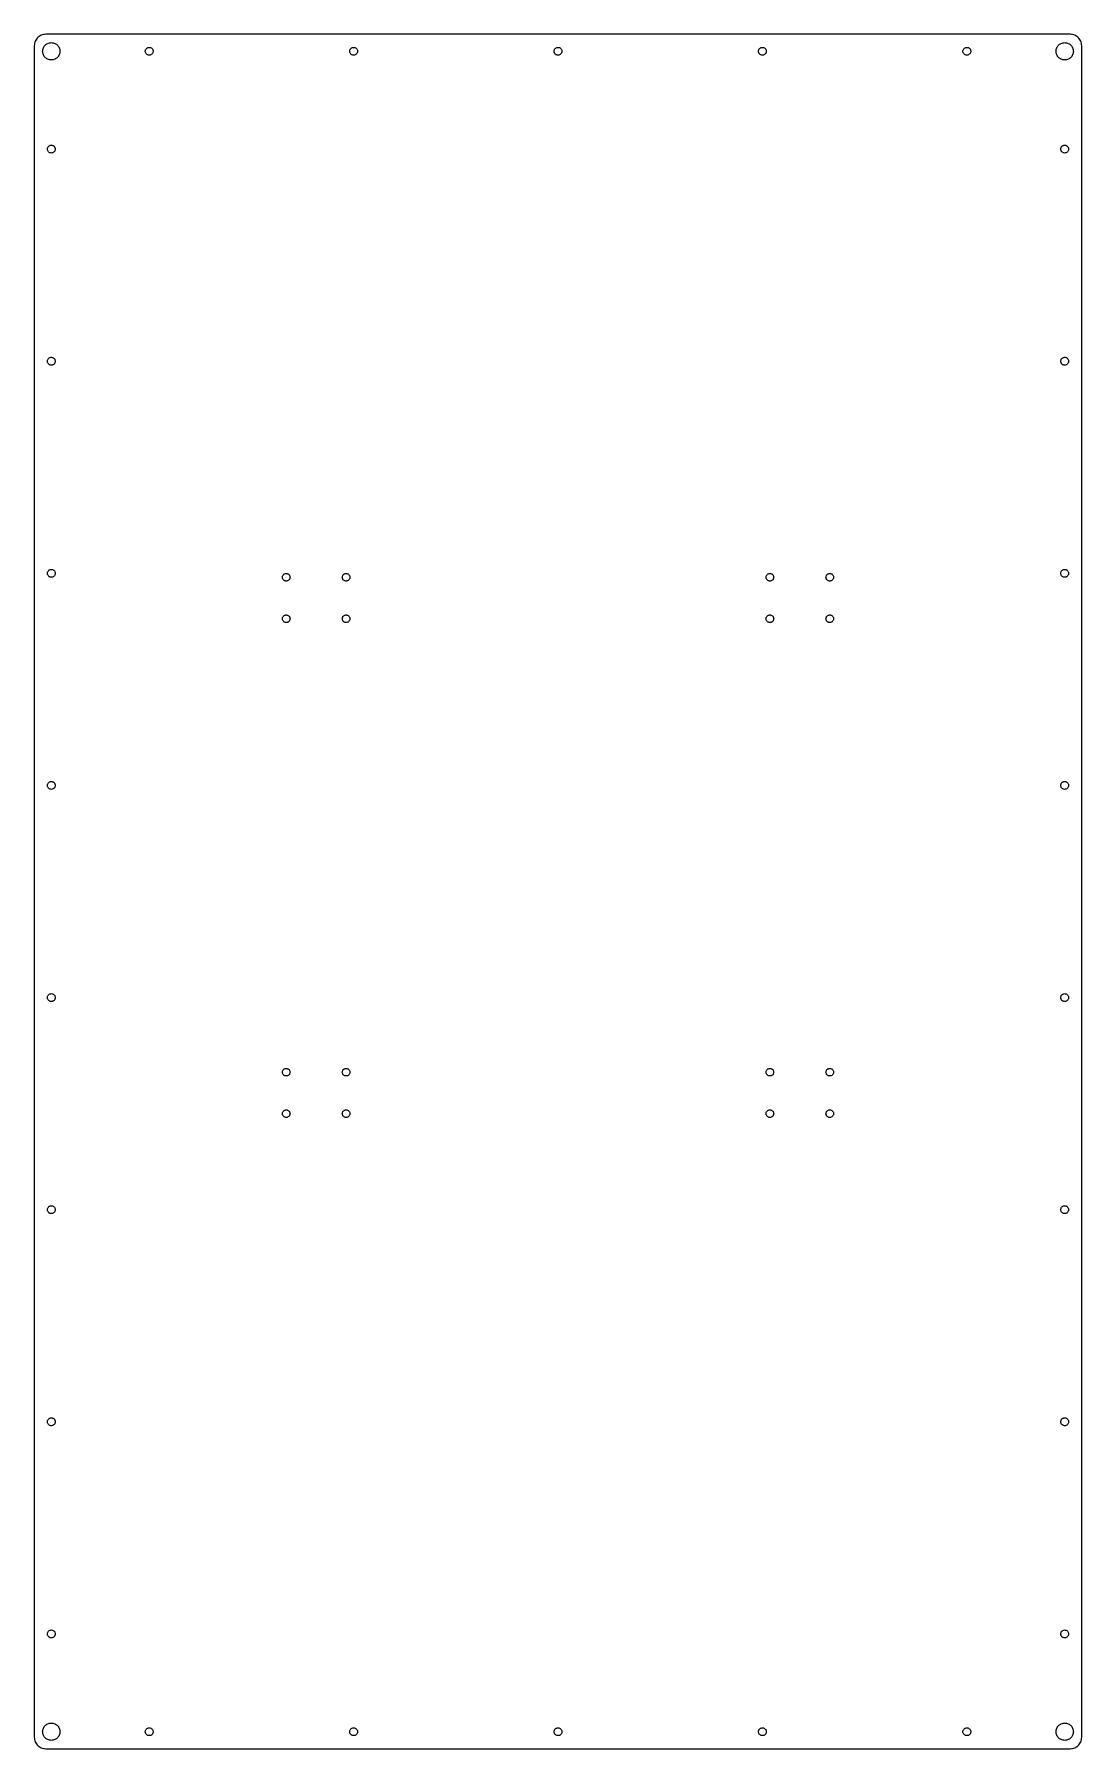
# Model space of a CAD drawing. Header units: metres. Extents: x -227 to 227, y -372 to 372.
import ezdxf

# ---------------------------------------------------------------- set-up
doc = ezdxf.new("R2010")
doc.units = ezdxf.units.M

msp = doc.modelspace()

# ---------------------------------------------------------------- linework, layer by layer
for p, q in [((-222.375, 372.375), (-222.898, 372.348)), ((222.375, 372.375), (-222.375, 372.375)), ((222.898, 372.348), (222.375, 372.375)), ((-227.348, 367.898), (-227.375, 367.375)), ((-227.375, 367.375), (-227.375, -367.375)), ((-227.266, 368.415), (-227.348, 367.898)), ((-227.13, 368.92), (-227.266, 368.415)), ((-226.943, 369.409), (-227.13, 368.92)), ((-226.705, 369.875), (-226.943, 369.409)), ((-226.42, 370.314), (-226.705, 369.875)), ((-226.091, 370.721), (-226.42, 370.314)), ((-225.721, 371.091), (-226.091, 370.721)), ((-225.314, 371.42), (-225.721, 371.091)), ((-224.875, 371.705), (-225.314, 371.42)), ((-224.409, 371.943), (-224.875, 371.705)), ((-223.92, 372.13), (-224.409, 371.943)), ((-223.415, 372.266), (-223.92, 372.13)), ((-223.75, 365), (-223.729, 365.392)), ((-223.729, 364.608), (-223.75, 365)), ((-223.729, 365.392), (-223.668, 365.78)), ((-223.668, 365.78), (-223.566, 366.159)), ((-223.566, 366.159), (-223.426, 366.525)), ((-223.426, 366.525), (-223.248, 366.875)), ((-222.898, 372.348), (-223.415, 372.266)), ((-223.248, 366.875), (-223.034, 367.204)), ((-223.034, 367.204), (-222.787, 367.509)), ((-222.787, 367.509), (-222.509, 367.787)), ((-222.509, 367.787), (-222.204, 368.034)), ((-222.204, 368.034), (-221.875, 368.248)), ((-221.875, 368.248), (-221.525, 368.426)), ((-221.525, 368.426), (-221.159, 368.566)), ((-221.159, 368.566), (-220.78, 368.668)), ((-220.78, 368.668), (-220.392, 368.729)), ((-220.392, 368.729), (-220, 368.75)), ((-220, 368.75), (-219.608, 368.729)), ((-219.608, 368.729), (-219.22, 368.668)), ((-219.22, 368.668), (-218.841, 368.566)), ((-218.841, 368.566), (-218.475, 368.426)), ((-218.475, 368.426), (-218.125, 368.248)), ((-218.125, 368.248), (-217.796, 368.034)), ((-217.796, 368.034), (-217.491, 367.787)), ((-217.491, 367.787), (-217.213, 367.509)), ((-217.213, 367.509), (-216.966, 367.204)), ((-216.966, 367.204), (-216.752, 366.875)), ((-216.752, 366.875), (-216.574, 366.525)), ((-216.574, 366.525), (-216.434, 366.159)), ((-216.434, 366.159), (-216.332, 365.78)), ((-216.332, 365.78), (-216.271, 365.392)), ((-216.271, 365.392), (-216.25, 365)), ((-216.25, 365), (-216.271, 364.608)), ((-179.195, 365.124), (-179.159, 365.37)), ((-179.195, 364.876), (-179.195, 365.124)), ((-179.159, 365.37), (-179.088, 365.607)), ((-179.088, 365.607), (-178.982, 365.832)), ((-178.982, 365.832), (-178.846, 366.039)), ((-178.846, 366.039), (-178.68, 366.224)), ((-178.68, 366.224), (-178.489, 366.383)), ((-178.489, 366.383), (-178.277, 366.512)), ((-178.277, 366.512), (-178.049, 366.609)), ((-178.049, 366.609), (-177.809, 366.672)), ((-177.809, 366.672), (-177.562, 366.699)), ((-177.562, 366.699), (-177.314, 366.69)), ((-177.314, 366.69), (-177.07, 366.645)), ((-177.07, 366.645), (-176.835, 366.565)), ((-176.835, 366.565), (-176.614, 366.451)), ((-176.614, 366.451), (-176.413, 366.307)), ((-176.413, 366.307), (-176.234, 366.134)), ((-176.234, 366.134), (-176.082, 365.938)), ((-176.082, 365.938), (-175.961, 365.722)), ((-175.961, 365.722), (-175.872, 365.49)), ((-175.872, 365.49), (-175.818, 365.248)), ((-175.818, 365.248), (-175.8, 365)), ((-175.8, 365), (-175.818, 364.752)), ((-90.4455, 365.124), (-90.4093, 365.37)), ((-90.4455, 364.876), (-90.4455, 365.124)), ((-90.4093, 365.37), (-90.3378, 365.607)), ((-90.3378, 365.607), (-90.2325, 365.832)), ((-90.2325, 365.832), (-90.0955, 366.039)), ((-90.0955, 366.039), (-89.9299, 366.224)), ((-89.9299, 366.224), (-89.7392, 366.383)), ((-89.7392, 366.383), (-89.5273, 366.512)), ((-89.5273, 366.512), (-89.2989, 366.609)), ((-89.2989, 366.609), (-89.0588, 366.672)), ((-89.0588, 366.672), (-88.8121, 366.699)), ((-88.8121, 366.699), (-88.5641, 366.69)), ((-88.5641, 366.69), (-88.32, 366.645)), ((-88.32, 366.645), (-88.0851, 366.565)), ((-88.0851, 366.565), (-87.8644, 366.451)), ((-87.8644, 366.451), (-87.6626, 366.307)), ((-87.6626, 366.307), (-87.4839, 366.134)), ((-87.4839, 366.134), (-87.3322, 365.938)), ((-87.3322, 365.938), (-87.2107, 365.722)), ((-87.2107, 365.722), (-87.1221, 365.49)), ((-87.1221, 365.49), (-87.0681, 365.248)), ((-87.0681, 365.248), (-87.05, 365)), ((-87.05, 365), (-87.0681, 364.752)), ((-1.6954, 365.124), (-1.6593, 365.37)), ((-1.6954, 364.876), (-1.6954, 365.124)), ((-1.6593, 365.37), (-1.5878, 365.607)), ((-1.5878, 365.607), (-1.4825, 365.832)), ((-1.4825, 365.832), (-1.3455, 366.039)), ((-1.3455, 366.039), (-1.1799, 366.224)), ((-1.1799, 366.224), (-0.9892, 366.383)), ((-0.9892, 366.383), (-0.7773, 366.512)), ((-0.7773, 366.512), (-0.5489, 366.609)), ((-0.5489, 366.609), (-0.3088, 366.672)), ((-0.3088, 366.672), (-0.0621, 366.699)), ((-0.0621, 366.699), (0.1859, 366.69)), ((0.1859, 366.69), (0.43, 366.645)), ((0.43, 366.645), (0.6649, 366.565)), ((0.6649, 366.565), (0.8856, 366.451)), ((0.8856, 366.451), (1.0874, 366.307)), ((1.0874, 366.307), (1.2661, 366.134)), ((1.2661, 366.134), (1.4178, 365.938)), ((1.4178, 365.938), (1.5393, 365.722)), ((1.5393, 365.722), (1.6279, 365.49)), ((1.6279, 365.49), (1.6819, 365.248)), ((1.6819, 365.248), (1.7, 365)), ((1.7, 365), (1.6819, 364.752)), ((87.0545, 365.124), (87.0907, 365.37)), ((87.0545, 364.876), (87.0545, 365.124)), ((87.0907, 365.37), (87.1622, 365.607)), ((87.1622, 365.607), (87.2675, 365.832)), ((87.2675, 365.832), (87.4044, 366.039)), ((87.4044, 366.039), (87.5701, 366.224)), ((87.5701, 366.224), (87.7608, 366.383)), ((87.7608, 366.383), (87.9727, 366.512)), ((87.9727, 366.512), (88.2011, 366.609)), ((88.2011, 366.609), (88.4412, 366.672)), ((88.4412, 366.672), (88.6879, 366.699)), ((88.6879, 366.699), (88.9359, 366.69)), ((88.9359, 366.69), (89.18, 366.645)), ((89.18, 366.645), (89.4149, 366.565)), ((89.4149, 366.565), (89.6356, 366.451)), ((89.6356, 366.451), (89.8374, 366.307)), ((89.8374, 366.307), (90.0161, 366.134)), ((90.0161, 366.134), (90.1678, 365.938)), ((90.1678, 365.938), (90.2893, 365.722)), ((90.2893, 365.722), (90.3779, 365.49)), ((90.3779, 365.49), (90.4319, 365.248)), ((90.4319, 365.248), (90.45, 365)), ((90.45, 365), (90.4319, 364.752)), ((175.805, 365.124), (175.841, 365.37)), ((175.805, 364.876), (175.805, 365.124)), ((175.841, 365.37), (175.912, 365.607)), ((175.912, 365.607), (176.018, 365.832)), ((176.018, 365.832), (176.154, 366.039)), ((176.154, 366.039), (176.32, 366.224)), ((176.32, 366.224), (176.511, 366.383)), ((176.511, 366.383), (176.723, 366.512)), ((176.723, 366.512), (176.951, 366.609)), ((176.951, 366.609), (177.191, 366.672)), ((177.191, 366.672), (177.438, 366.699)), ((177.438, 366.699), (177.686, 366.69)), ((177.686, 366.69), (177.93, 366.645)), ((177.93, 366.645), (178.165, 366.565)), ((178.165, 366.565), (178.386, 366.451)), ((178.386, 366.451), (178.587, 366.307)), ((178.587, 366.307), (178.766, 366.134)), ((178.766, 366.134), (178.918, 365.938)), ((178.918, 365.938), (179.039, 365.722)), ((179.039, 365.722), (179.128, 365.49)), ((179.128, 365.49), (179.182, 365.248)), ((179.182, 365.248), (179.2, 365)), ((179.2, 365), (179.182, 364.752)), ((216.25, 365), (216.271, 365.392)), ((216.271, 364.608), (216.25, 365)), ((216.271, 365.392), (216.332, 365.78)), ((216.332, 365.78), (216.434, 366.159)), ((216.434, 366.159), (216.574, 366.525)), ((216.574, 366.525), (216.752, 366.875)), ((216.752, 366.875), (216.966, 367.204)), ((216.966, 367.204), (217.213, 367.509)), ((217.213, 367.509), (217.491, 367.787)), ((217.491, 367.787), (217.796, 368.034)), ((217.796, 368.034), (218.125, 368.248)), ((218.125, 368.248), (218.475, 368.426)), ((218.475, 368.426), (218.841, 368.566)), ((218.841, 368.566), (219.22, 368.668)), ((219.22, 368.668), (219.608, 368.729)), ((219.608, 368.729), (220, 368.75)), ((220, 368.75), (220.392, 368.729)), ((220.392, 368.729), (220.78, 368.668)), ((220.78, 368.668), (221.159, 368.566)), ((221.159, 368.566), (221.525, 368.426)), ((221.525, 368.426), (221.875, 368.248)), ((221.875, 368.248), (222.204, 368.034)), ((222.204, 368.034), (222.509, 367.787)), ((222.509, 367.787), (222.787, 367.509)), ((222.787, 367.509), (223.034, 367.204)), ((223.415, 372.266), (222.898, 372.348)), ((223.034, 367.204), (223.248, 366.875)), ((223.248, 366.875), (223.426, 366.525)), ((223.92, 372.13), (223.415, 372.266)), ((223.426, 366.525), (223.566, 366.159)), ((223.566, 366.159), (223.668, 365.78)), ((223.668, 365.78), (223.729, 365.392)), ((223.729, 365.392), (223.75, 365)), ((223.75, 365), (223.729, 364.608)), ((224.409, 371.943), (223.92, 372.13)), ((224.875, 371.705), (224.409, 371.943)), ((225.314, 371.42), (224.875, 371.705)), ((225.721, 371.091), (225.314, 371.42)), ((226.091, 370.721), (225.721, 371.091)), ((226.42, 370.314), (226.091, 370.721)), ((226.705, 369.875), (226.42, 370.314)), ((226.943, 369.409), (226.705, 369.875)), ((227.13, 368.92), (226.943, 369.409)), ((227.266, 368.415), (227.13, 368.92)), ((227.348, 367.898), (227.266, 368.415)), ((227.375, 367.375), (227.348, 367.898)), ((227.375, -367.375), (227.375, 367.375)), ((-223.668, 364.22), (-223.729, 364.608)), ((-223.566, 363.841), (-223.668, 364.22)), ((-223.426, 363.475), (-223.566, 363.841)), ((-223.248, 363.125), (-223.426, 363.475)), ((-223.034, 362.796), (-223.248, 363.125)), ((-222.787, 362.491), (-223.034, 362.796)), ((-222.509, 362.213), (-222.787, 362.491)), ((-222.204, 361.966), (-222.509, 362.213)), ((-221.875, 361.752), (-222.204, 361.966)), ((-221.525, 361.574), (-221.875, 361.752)), ((-221.159, 361.434), (-221.525, 361.574)), ((-220.78, 361.332), (-221.159, 361.434)), ((-220.392, 361.271), (-220.78, 361.332)), ((-220, 361.25), (-220.392, 361.271)), ((-219.608, 361.271), (-220, 361.25)), ((-219.22, 361.332), (-219.608, 361.271)), ((-218.841, 361.434), (-219.22, 361.332)), ((-218.475, 361.574), (-218.841, 361.434)), ((-218.125, 361.752), (-218.475, 361.574)), ((-217.796, 361.966), (-218.125, 361.752)), ((-217.491, 362.213), (-217.796, 361.966)), ((-217.213, 362.491), (-217.491, 362.213)), ((-216.966, 362.796), (-217.213, 362.491)), ((-216.752, 363.125), (-216.966, 362.796)), ((-216.574, 363.475), (-216.752, 363.125)), ((-216.434, 363.841), (-216.574, 363.475)), ((-216.332, 364.22), (-216.434, 363.841)), ((-216.271, 364.608), (-216.332, 364.22)), ((-179.159, 364.63), (-179.195, 364.876)), ((-179.088, 364.393), (-179.159, 364.63)), ((-178.982, 364.168), (-179.088, 364.393)), ((-178.846, 363.961), (-178.982, 364.168)), ((-178.68, 363.776), (-178.846, 363.961)), ((-178.489, 363.617), (-178.68, 363.776)), ((-178.277, 363.488), (-178.489, 363.617)), ((-178.049, 363.391), (-178.277, 363.488)), ((-177.809, 363.328), (-178.049, 363.391)), ((-177.562, 363.301), (-177.809, 363.328)), ((-177.314, 363.31), (-177.562, 363.301)), ((-177.07, 363.355), (-177.314, 363.31)), ((-176.835, 363.435), (-177.07, 363.355)), ((-176.614, 363.549), (-176.835, 363.435)), ((-176.413, 363.693), (-176.614, 363.549)), ((-176.234, 363.866), (-176.413, 363.693)), ((-176.082, 364.062), (-176.234, 363.866)), ((-175.961, 364.278), (-176.082, 364.062)), ((-175.872, 364.51), (-175.961, 364.278)), ((-175.818, 364.752), (-175.872, 364.51)), ((-90.4093, 364.63), (-90.4455, 364.876)), ((-90.3378, 364.393), (-90.4093, 364.63)), ((-90.2325, 364.168), (-90.3378, 364.393)), ((-90.0955, 363.961), (-90.2325, 364.168)), ((-89.9299, 363.776), (-90.0955, 363.961)), ((-89.7392, 363.617), (-89.9299, 363.776)), ((-89.5273, 363.488), (-89.7392, 363.617)), ((-89.2989, 363.391), (-89.5273, 363.488)), ((-89.0588, 363.328), (-89.2989, 363.391)), ((-88.8121, 363.301), (-89.0588, 363.328)), ((-88.5641, 363.31), (-88.8121, 363.301)), ((-88.32, 363.355), (-88.5641, 363.31)), ((-88.0851, 363.435), (-88.32, 363.355)), ((-87.8644, 363.549), (-88.0851, 363.435)), ((-87.6626, 363.693), (-87.8644, 363.549)), ((-87.4839, 363.866), (-87.6626, 363.693)), ((-87.3322, 364.062), (-87.4839, 363.866)), ((-87.2107, 364.278), (-87.3322, 364.062)), ((-87.1221, 364.51), (-87.2107, 364.278)), ((-87.0681, 364.752), (-87.1221, 364.51)), ((-1.6593, 364.63), (-1.6954, 364.876)), ((-1.5878, 364.393), (-1.6593, 364.63)), ((-1.4825, 364.168), (-1.5878, 364.393)), ((-1.3455, 363.961), (-1.4825, 364.168)), ((-1.1799, 363.776), (-1.3455, 363.961)), ((-0.9892, 363.617), (-1.1799, 363.776)), ((-0.7773, 363.488), (-0.9892, 363.617)), ((-0.5489, 363.391), (-0.7773, 363.488)), ((-0.3088, 363.328), (-0.5489, 363.391)), ((-0.0621, 363.301), (-0.3088, 363.328)), ((0.1859, 363.31), (-0.0621, 363.301)), ((0.43, 363.355), (0.1859, 363.31)), ((0.6649, 363.435), (0.43, 363.355)), ((0.8856, 363.549), (0.6649, 363.435)), ((1.0874, 363.693), (0.8856, 363.549)), ((1.2661, 363.866), (1.0874, 363.693)), ((1.4178, 364.062), (1.2661, 363.866)), ((1.5393, 364.278), (1.4178, 364.062)), ((1.6279, 364.51), (1.5393, 364.278)), ((1.6819, 364.752), (1.6279, 364.51)), ((87.0907, 364.63), (87.0545, 364.876)), ((87.1622, 364.393), (87.0907, 364.63)), ((87.2675, 364.168), (87.1622, 364.393)), ((87.4044, 363.961), (87.2675, 364.168)), ((87.5701, 363.776), (87.4044, 363.961)), ((87.7608, 363.617), (87.5701, 363.776)), ((87.9727, 363.488), (87.7608, 363.617)), ((88.2011, 363.391), (87.9727, 363.488)), ((88.4412, 363.328), (88.2011, 363.391)), ((88.6879, 363.301), (88.4412, 363.328)), ((88.9359, 363.31), (88.6879, 363.301)), ((89.18, 363.355), (88.9359, 363.31)), ((89.4149, 363.435), (89.18, 363.355)), ((89.6356, 363.549), (89.4149, 363.435)), ((89.8374, 363.693), (89.6356, 363.549)), ((90.0161, 363.866), (89.8374, 363.693)), ((90.1678, 364.062), (90.0161, 363.866)), ((90.2893, 364.278), (90.1678, 364.062)), ((90.3779, 364.51), (90.2893, 364.278)), ((90.4319, 364.752), (90.3779, 364.51)), ((175.841, 364.63), (175.805, 364.876)), ((175.912, 364.393), (175.841, 364.63)), ((176.018, 364.168), (175.912, 364.393)), ((176.154, 363.961), (176.018, 364.168)), ((176.32, 363.776), (176.154, 363.961)), ((176.511, 363.617), (176.32, 363.776)), ((176.723, 363.488), (176.511, 363.617)), ((176.951, 363.391), (176.723, 363.488)), ((177.191, 363.328), (176.951, 363.391)), ((177.438, 363.301), (177.191, 363.328)), ((177.686, 363.31), (177.438, 363.301)), ((177.93, 363.355), (177.686, 363.31)), ((178.165, 363.435), (177.93, 363.355)), ((178.386, 363.549), (178.165, 363.435)), ((178.587, 363.693), (178.386, 363.549)), ((178.766, 363.866), (178.587, 363.693)), ((178.918, 364.062), (178.766, 363.866)), ((179.039, 364.278), (178.918, 364.062)), ((179.128, 364.51), (179.039, 364.278)), ((179.182, 364.752), (179.128, 364.51)), ((216.332, 364.22), (216.271, 364.608)), ((216.434, 363.841), (216.332, 364.22)), ((216.574, 363.475), (216.434, 363.841)), ((216.752, 363.125), (216.574, 363.475)), ((216.966, 362.796), (216.752, 363.125)), ((217.213, 362.491), (216.966, 362.796)), ((217.491, 362.213), (217.213, 362.491)), ((217.796, 361.966), (217.491, 362.213)), ((218.125, 361.752), (217.796, 361.966)), ((218.475, 361.574), (218.125, 361.752)), ((218.841, 361.434), (218.475, 361.574)), ((219.22, 361.332), (218.841, 361.434)), ((219.608, 361.271), (219.22, 361.332)), ((220, 361.25), (219.608, 361.271)), ((220.392, 361.271), (220, 361.25)), ((220.78, 361.332), (220.392, 361.271)), ((221.159, 361.434), (220.78, 361.332)), ((221.525, 361.574), (221.159, 361.434)), ((221.875, 361.752), (221.525, 361.574)), ((222.204, 361.966), (221.875, 361.752)), ((222.509, 362.213), (222.204, 361.966)), ((222.787, 362.491), (222.509, 362.213)), ((223.034, 362.796), (222.787, 362.491)), ((223.248, 363.125), (223.034, 362.796)), ((223.426, 363.475), (223.248, 363.125)), ((223.566, 363.841), (223.426, 363.475)), ((223.668, 364.22), (223.566, 363.841)), ((223.729, 364.608), (223.668, 364.22)), ((-221.7, 322.5), (-221.682, 322.748)), ((-221.682, 322.252), (-221.7, 322.5)), ((-221.682, 322.748), (-221.628, 322.99)), ((-221.628, 322.01), (-221.682, 322.252)), ((-221.628, 322.99), (-221.539, 323.222)), ((-221.539, 321.778), (-221.628, 322.01)), ((-221.539, 323.222), (-221.418, 323.438)), ((-221.418, 321.562), (-221.539, 321.778)), ((-221.418, 323.438), (-221.266, 323.634)), ((-221.266, 321.366), (-221.418, 321.562)), ((-221.266, 323.634), (-221.087, 323.807)), ((-221.087, 321.193), (-221.266, 321.366)), ((-221.087, 323.807), (-220.886, 323.951)), ((-220.886, 321.049), (-221.087, 321.193)), ((-220.886, 323.951), (-220.665, 324.065)), ((-220.665, 320.935), (-220.886, 321.049)), ((-220.665, 324.065), (-220.43, 324.145)), ((-220.43, 320.855), (-220.665, 320.935)), ((-220.43, 324.145), (-220.186, 324.19)), ((-220.186, 320.81), (-220.43, 320.855)), ((-220.186, 324.19), (-219.938, 324.199)), ((-219.938, 320.801), (-220.186, 320.81)), ((-219.938, 324.199), (-219.691, 324.172)), ((-219.691, 320.828), (-219.938, 320.801)), ((-219.691, 324.172), (-219.451, 324.109)), ((-219.451, 320.891), (-219.691, 320.828)), ((-219.451, 324.109), (-219.223, 324.012)), ((-219.223, 320.988), (-219.451, 320.891)), ((-219.223, 324.012), (-219.011, 323.883)), ((-219.011, 321.117), (-219.223, 320.988)), ((-219.011, 323.883), (-218.82, 323.724)), ((-218.82, 321.276), (-219.011, 321.117)), ((-218.82, 323.724), (-218.654, 323.539)), ((-218.654, 321.461), (-218.82, 321.276)), ((-218.654, 323.539), (-218.518, 323.332)), ((-218.518, 321.668), (-218.654, 321.461)), ((-218.518, 323.332), (-218.412, 323.107)), ((-218.412, 321.893), (-218.518, 321.668)), ((-218.412, 323.107), (-218.341, 322.87)), ((-218.341, 322.13), (-218.412, 321.893)), ((-218.341, 322.87), (-218.305, 322.624)), ((-218.305, 322.376), (-218.341, 322.13)), ((-218.305, 322.624), (-218.305, 322.376)), ((218.305, 322.624), (218.341, 322.87)), ((218.305, 322.376), (218.305, 322.624)), ((218.341, 322.13), (218.305, 322.376)), ((218.341, 322.87), (218.412, 323.107)), ((218.412, 321.893), (218.341, 322.13)), ((218.412, 323.107), (218.518, 323.332)), ((218.518, 321.668), (218.412, 321.893)), ((218.518, 323.332), (218.654, 323.539)), ((218.654, 321.461), (218.518, 321.668)), ((218.654, 323.539), (218.82, 323.724)), ((218.82, 321.276), (218.654, 321.461)), ((218.82, 323.724), (219.011, 323.883)), ((219.011, 321.117), (218.82, 321.276)), ((219.011, 323.883), (219.223, 324.012)), ((219.223, 320.988), (219.011, 321.117)), ((219.223, 324.012), (219.451, 324.109)), ((219.451, 320.891), (219.223, 320.988)), ((219.451, 324.109), (219.691, 324.172)), ((219.691, 320.828), (219.451, 320.891)), ((219.691, 324.172), (219.938, 324.199)), ((219.938, 320.801), (219.691, 320.828)), ((219.938, 324.199), (220.186, 324.19)), ((220.186, 320.81), (219.938, 320.801)), ((220.186, 324.19), (220.43, 324.145)), ((220.43, 320.855), (220.186, 320.81)), ((220.43, 324.145), (220.665, 324.065)), ((220.665, 320.935), (220.43, 320.855)), ((220.665, 324.065), (220.886, 323.951)), ((220.886, 321.049), (220.665, 320.935)), ((220.886, 323.951), (221.087, 323.807)), ((221.087, 321.193), (220.886, 321.049)), ((221.087, 323.807), (221.266, 323.634)), ((221.266, 321.366), (221.087, 321.193)), ((221.266, 323.634), (221.418, 323.438)), ((221.418, 321.562), (221.266, 321.366)), ((221.418, 323.438), (221.539, 323.222)), ((221.539, 321.778), (221.418, 321.562)), ((221.539, 323.222), (221.628, 322.99)), ((221.628, 322.01), (221.539, 321.778)), ((221.628, 322.99), (221.682, 322.748)), ((221.682, 322.252), (221.628, 322.01)), ((221.682, 322.748), (221.7, 322.5)), ((221.7, 322.5), (221.682, 322.252)), ((-221.628, 230.847), (-221.539, 231.079)), ((-221.539, 231.079), (-221.418, 231.295)), ((-221.418, 231.295), (-221.266, 231.492)), ((-221.266, 231.492), (-221.087, 231.664)), ((-221.087, 231.664), (-220.886, 231.808)), ((-220.886, 231.808), (-220.665, 231.922)), ((-220.665, 231.922), (-220.43, 232.002)), ((-220.43, 232.002), (-220.186, 232.047)), ((-220.186, 232.047), (-219.938, 232.056)), ((-219.938, 232.056), (-219.691, 232.029)), ((-219.691, 232.029), (-219.451, 231.966)), ((-219.451, 231.966), (-219.223, 231.869)), ((-219.223, 231.869), (-219.011, 231.74)), ((-219.011, 231.74), (-218.82, 231.581)), ((-218.82, 231.581), (-218.654, 231.396)), ((-218.654, 231.396), (-218.518, 231.189)), ((-218.518, 231.189), (-218.412, 230.964)), ((-218.412, 230.964), (-218.341, 230.727)), ((218.341, 230.727), (218.412, 230.964)), ((218.412, 230.964), (218.518, 231.189)), ((218.518, 231.189), (218.654, 231.396)), ((218.654, 231.396), (218.82, 231.581)), ((218.82, 231.581), (219.011, 231.74)), ((219.011, 231.74), (219.223, 231.869)), ((219.223, 231.869), (219.451, 231.966)), ((219.451, 231.966), (219.691, 232.029)), ((219.691, 232.029), (219.938, 232.056)), ((219.938, 232.056), (220.186, 232.047)), ((220.186, 232.047), (220.43, 232.002)), ((220.43, 232.002), (220.665, 231.922)), ((220.665, 231.922), (220.886, 231.808)), ((220.886, 231.808), (221.087, 231.664)), ((221.087, 231.664), (221.266, 231.492)), ((221.266, 231.492), (221.418, 231.295)), ((221.418, 231.295), (221.539, 231.079)), ((221.539, 231.079), (221.628, 230.847)), ((-221.7, 230.357), (-221.682, 230.605)), ((-221.682, 230.11), (-221.7, 230.357)), ((-221.682, 230.605), (-221.628, 230.847)), ((-221.628, 229.867), (-221.682, 230.11)), ((-221.539, 229.636), (-221.628, 229.867)), ((-221.418, 229.419), (-221.539, 229.636)), ((-221.266, 229.223), (-221.418, 229.419)), ((-221.087, 229.05), (-221.266, 229.223)), ((-220.886, 228.906), (-221.087, 229.05)), ((-220.665, 228.793), (-220.886, 228.906)), ((-220.43, 228.712), (-220.665, 228.793)), ((-220.186, 228.667), (-220.43, 228.712)), ((-219.938, 228.658), (-220.186, 228.667)), ((-219.691, 228.685), (-219.938, 228.658)), ((-219.451, 228.748), (-219.691, 228.685)), ((-219.223, 228.845), (-219.451, 228.748)), ((-219.011, 228.975), (-219.223, 228.845)), ((-218.82, 229.133), (-219.011, 228.975)), ((-218.654, 229.318), (-218.82, 229.133)), ((-218.518, 229.525), (-218.654, 229.318)), ((-218.412, 229.75), (-218.518, 229.525)), ((-218.341, 229.988), (-218.412, 229.75)), ((-218.341, 230.727), (-218.305, 230.481)), ((-218.305, 230.233), (-218.341, 229.988)), ((-218.305, 230.481), (-218.305, 230.233)), ((218.305, 230.481), (218.341, 230.727)), ((218.305, 230.233), (218.305, 230.481)), ((218.341, 229.988), (218.305, 230.233)), ((218.412, 229.75), (218.341, 229.988)), ((218.518, 229.525), (218.412, 229.75)), ((218.654, 229.318), (218.518, 229.525)), ((218.82, 229.133), (218.654, 229.318)), ((219.011, 228.975), (218.82, 229.133)), ((219.223, 228.845), (219.011, 228.975)), ((219.451, 228.748), (219.223, 228.845)), ((219.691, 228.685), (219.451, 228.748)), ((219.938, 228.658), (219.691, 228.685)), ((220.186, 228.667), (219.938, 228.658)), ((220.43, 228.712), (220.186, 228.667)), ((220.665, 228.793), (220.43, 228.712)), ((220.886, 228.906), (220.665, 228.793)), ((221.087, 229.05), (220.886, 228.906)), ((221.266, 229.223), (221.087, 229.05)), ((221.418, 229.419), (221.266, 229.223)), ((221.539, 229.636), (221.418, 229.419)), ((221.628, 229.867), (221.539, 229.636)), ((221.628, 230.847), (221.682, 230.605)), ((221.682, 230.11), (221.628, 229.867)), ((221.682, 230.605), (221.7, 230.357)), ((221.7, 230.357), (221.682, 230.11)), ((-221.7, 138.214), (-221.682, 138.462)), ((-221.682, 137.967), (-221.7, 138.214)), ((-221.682, 138.462), (-221.628, 138.704)), ((-221.628, 137.725), (-221.682, 137.967)), ((-221.628, 138.704), (-221.539, 138.936)), ((-221.539, 137.493), (-221.628, 137.725)), ((-221.539, 138.936), (-221.418, 139.152)), ((-221.418, 137.276), (-221.539, 137.493)), ((-221.418, 139.152), (-221.266, 139.349)), ((-221.266, 137.08), (-221.418, 137.276)), ((-221.266, 139.349), (-221.087, 139.521)), ((-221.087, 136.908), (-221.266, 137.08)), ((-221.087, 139.521), (-220.886, 139.665)), ((-220.886, 136.763), (-221.087, 136.908)), ((-220.886, 139.665), (-220.665, 139.779)), ((-220.665, 136.65), (-220.886, 136.763)), ((-220.665, 139.779), (-220.43, 139.859)), ((-220.43, 136.57), (-220.665, 136.65)), ((-220.43, 139.859), (-220.186, 139.904)), ((-220.186, 136.524), (-220.43, 136.57)), ((-220.186, 139.904), (-219.938, 139.913)), ((-219.938, 136.515), (-220.186, 136.524)), ((-219.938, 139.913), (-219.691, 139.886)), ((-219.691, 136.543), (-219.938, 136.515)), ((-219.691, 139.886), (-219.451, 139.823)), ((-219.451, 136.605), (-219.691, 136.543)), ((-219.451, 139.823), (-219.223, 139.726)), ((-219.223, 136.702), (-219.451, 136.605)), ((-219.223, 139.726), (-219.011, 139.597)), ((-219.011, 136.832), (-219.223, 136.702)), ((-219.011, 139.597), (-218.82, 139.438)), ((-218.82, 136.99), (-219.011, 136.832)), ((-218.82, 139.438), (-218.654, 139.253)), ((-218.654, 137.175), (-218.82, 136.99)), ((-218.654, 139.253), (-218.518, 139.046)), ((-218.518, 137.382), (-218.654, 137.175)), ((-218.518, 139.046), (-218.412, 138.822)), ((-218.412, 137.607), (-218.518, 137.382)), ((-218.412, 138.822), (-218.341, 138.584)), ((-218.341, 137.845), (-218.412, 137.607)), ((-218.341, 138.584), (-218.305, 138.338)), ((-218.305, 138.09), (-218.341, 137.845)), ((-218.305, 138.338), (-218.305, 138.09)), ((-119.65, 136.5), (-119.632, 136.746)), ((-119.632, 136.254), (-119.65, 136.5)), ((-119.632, 136.746), (-119.577, 136.986)), ((-119.577, 136.014), (-119.632, 136.254)), ((-119.577, 136.986), (-119.487, 137.216)), ((-119.487, 135.784), (-119.577, 136.014)), ((-119.487, 137.216), (-119.363, 137.429)), ((-119.363, 135.571), (-119.487, 135.784)), ((-119.363, 137.429), (-119.21, 137.622)), ((-119.21, 135.378), (-119.363, 135.571)), ((-119.21, 137.622), (-119.029, 137.79)), ((-119.029, 135.21), (-119.21, 135.378)), ((-119.029, 137.79), (-118.825, 137.929)), ((-118.825, 135.071), (-119.029, 135.21)), ((-118.825, 137.929), (-118.603, 138.036)), ((-118.603, 134.964), (-118.825, 135.071)), ((-118.603, 138.036), (-118.367, 138.109)), ((-118.367, 134.891), (-118.603, 134.964)), ((-118.367, 138.109), (-118.123, 138.145)), ((-118.123, 134.855), (-118.367, 134.891)), ((-118.123, 138.145), (-117.877, 138.145)), ((-117.877, 134.855), (-118.123, 134.855)), ((-117.877, 138.145), (-117.633, 138.109)), ((-117.633, 134.891), (-117.877, 134.855)), ((-117.633, 138.109), (-117.397, 138.036)), ((-117.397, 134.964), (-117.633, 134.891)), ((-117.397, 138.036), (-117.175, 137.929)), ((-117.175, 135.071), (-117.397, 134.964)), ((-117.175, 137.929), (-116.971, 137.79)), ((-116.971, 135.21), (-117.175, 135.071)), ((-116.971, 137.79), (-116.79, 137.622)), ((-116.79, 135.378), (-116.971, 135.21)), ((-116.79, 137.622), (-116.637, 137.429)), ((-116.637, 135.571), (-116.79, 135.378)), ((-116.637, 137.429), (-116.513, 137.216)), ((-116.513, 135.784), (-116.637, 135.571)), ((-116.513, 137.216), (-116.423, 136.986)), ((-116.423, 136.014), (-116.513, 135.784)), ((-116.423, 136.986), (-116.368, 136.746)), ((-116.368, 136.254), (-116.423, 136.014)), ((-116.368, 136.746), (-116.35, 136.5)), ((-116.35, 136.5), (-116.368, 136.254)), ((-93.65, 136.5), (-93.6316, 136.746)), ((-93.6316, 136.254), (-93.65, 136.5)), ((-93.6316, 136.746), (-93.5767, 136.986)), ((-93.5767, 136.014), (-93.6316, 136.254)), ((-93.5767, 136.986), (-93.4866, 137.216)), ((-93.4866, 135.784), (-93.5767, 136.014)), ((-93.4866, 137.216), (-93.3633, 137.429)), ((-93.3633, 135.571), (-93.4866, 135.784)), ((-93.3633, 137.429), (-93.2095, 137.622)), ((-93.2095, 135.378), (-93.3633, 135.571)), ((-93.2095, 137.622), (-93.0288, 137.79)), ((-93.0288, 135.21), (-93.2095, 135.378)), ((-93.0288, 137.79), (-92.825, 137.929)), ((-92.825, 135.071), (-93.0288, 135.21)), ((-92.825, 137.929), (-92.6028, 138.036)), ((-92.6028, 134.964), (-92.825, 135.071)), ((-92.6028, 138.036), (-92.3672, 138.109)), ((-92.3672, 134.891), (-92.6028, 134.964)), ((-92.3672, 138.109), (-92.1233, 138.145)), ((-92.1233, 134.855), (-92.3672, 134.891)), ((-92.1233, 138.145), (-91.8767, 138.145)), ((-91.8767, 134.855), (-92.1233, 134.855)), ((-91.8767, 138.145), (-91.6328, 138.109)), ((-91.6328, 134.891), (-91.8767, 134.855)), ((-91.6328, 138.109), (-91.3972, 138.036)), ((-91.3972, 134.964), (-91.6328, 134.891)), ((-91.3972, 138.036), (-91.175, 137.929)), ((-91.175, 135.071), (-91.3972, 134.964)), ((-91.175, 137.929), (-90.9712, 137.79)), ((-90.9712, 135.21), (-91.175, 135.071)), ((-90.9712, 137.79), (-90.7905, 137.622)), ((-90.7905, 135.378), (-90.9712, 135.21)), ((-90.7905, 137.622), (-90.6367, 137.429)), ((-90.6367, 135.571), (-90.7905, 135.378)), ((-90.6367, 137.429), (-90.5134, 137.216)), ((-90.5134, 135.784), (-90.6367, 135.571)), ((-90.5134, 137.216), (-90.4233, 136.986)), ((-90.4233, 136.014), (-90.5134, 135.784)), ((-90.4233, 136.986), (-90.3684, 136.746)), ((-90.3684, 136.254), (-90.4233, 136.014)), ((-90.3684, 136.746), (-90.35, 136.5)), ((-90.35, 136.5), (-90.3684, 136.254)), ((90.35, 136.5), (90.3684, 136.746)), ((90.3684, 136.254), (90.35, 136.5)), ((90.3684, 136.746), (90.4233, 136.986)), ((90.4233, 136.014), (90.3684, 136.254)), ((90.4233, 136.986), (90.5134, 137.216)), ((90.5134, 135.784), (90.4233, 136.014)), ((90.5134, 137.216), (90.6367, 137.429)), ((90.6367, 135.571), (90.5134, 135.784)), ((90.6367, 137.429), (90.7905, 137.622)), ((90.7905, 135.378), (90.6367, 135.571)), ((90.7905, 137.622), (90.9712, 137.79)), ((90.9712, 135.21), (90.7905, 135.378)), ((90.9712, 137.79), (91.175, 137.929)), ((91.175, 135.071), (90.9712, 135.21)), ((91.175, 137.929), (91.3972, 138.036)), ((91.3972, 134.964), (91.175, 135.071)), ((91.3972, 138.036), (91.6328, 138.109)), ((91.6328, 134.891), (91.3972, 134.964)), ((91.6328, 138.109), (91.8767, 138.145)), ((91.8767, 134.855), (91.6328, 134.891)), ((91.8767, 138.145), (92.1233, 138.145)), ((92.1233, 134.855), (91.8767, 134.855)), ((92.1233, 138.145), (92.3672, 138.109)), ((92.3672, 134.891), (92.1233, 134.855)), ((92.3672, 138.109), (92.6028, 138.036)), ((92.6028, 134.964), (92.3672, 134.891)), ((92.6028, 138.036), (92.825, 137.929)), ((92.825, 135.071), (92.6028, 134.964)), ((92.825, 137.929), (93.0288, 137.79)), ((93.0288, 135.21), (92.825, 135.071)), ((93.0288, 137.79), (93.2095, 137.622)), ((93.2095, 135.378), (93.0288, 135.21)), ((93.2095, 137.622), (93.3633, 137.429)), ((93.3633, 135.571), (93.2095, 135.378)), ((93.3633, 137.429), (93.4866, 137.216)), ((93.4866, 135.784), (93.3633, 135.571)), ((93.4866, 137.216), (93.5767, 136.986)), ((93.5767, 136.014), (93.4866, 135.784)), ((93.5767, 136.986), (93.6316, 136.746)), ((93.6316, 136.254), (93.5767, 136.014)), ((93.6316, 136.746), (93.65, 136.5)), ((93.65, 136.5), (93.6316, 136.254)), ((116.35, 136.5), (116.368, 136.746)), ((116.368, 136.254), (116.35, 136.5)), ((116.368, 136.746), (116.423, 136.986)), ((116.423, 136.014), (116.368, 136.254)), ((116.423, 136.986), (116.513, 137.216)), ((116.513, 135.784), (116.423, 136.014)), ((116.513, 137.216), (116.637, 137.429)), ((116.637, 135.571), (116.513, 135.784)), ((116.637, 137.429), (116.79, 137.622)), ((116.79, 135.378), (116.637, 135.571)), ((116.79, 137.622), (116.971, 137.79)), ((116.971, 135.21), (116.79, 135.378)), ((116.971, 137.79), (117.175, 137.929)), ((117.175, 135.071), (116.971, 135.21)), ((117.175, 137.929), (117.397, 138.036)), ((117.397, 134.964), (117.175, 135.071)), ((117.397, 138.036), (117.633, 138.109)), ((117.633, 134.891), (117.397, 134.964)), ((117.633, 138.109), (117.877, 138.145)), ((117.877, 134.855), (117.633, 134.891)), ((117.877, 138.145), (118.123, 138.145)), ((118.123, 134.855), (117.877, 134.855)), ((118.123, 138.145), (118.367, 138.109)), ((118.367, 134.891), (118.123, 134.855)), ((118.367, 138.109), (118.603, 138.036)), ((118.603, 134.964), (118.367, 134.891)), ((118.603, 138.036), (118.825, 137.929)), ((118.825, 135.071), (118.603, 134.964)), ((118.825, 137.929), (119.029, 137.79)), ((119.029, 135.21), (118.825, 135.071)), ((119.029, 137.79), (119.21, 137.622)), ((119.21, 135.378), (119.029, 135.21)), ((119.21, 137.622), (119.363, 137.429)), ((119.363, 135.571), (119.21, 135.378)), ((119.363, 137.429), (119.487, 137.216)), ((119.487, 135.784), (119.363, 135.571)), ((119.487, 137.216), (119.577, 136.986)), ((119.577, 136.014), (119.487, 135.784)), ((119.577, 136.986), (119.632, 136.746)), ((119.632, 136.254), (119.577, 136.014)), ((119.632, 136.746), (119.65, 136.5)), ((119.65, 136.5), (119.632, 136.254)), ((218.305, 138.338), (218.341, 138.584)), ((218.305, 138.09), (218.305, 138.338)), ((218.341, 137.845), (218.305, 138.09)), ((218.341, 138.584), (218.412, 138.822)), ((218.412, 137.607), (218.341, 137.845)), ((218.412, 138.822), (218.518, 139.046)), ((218.518, 137.382), (218.412, 137.607)), ((218.518, 139.046), (218.654, 139.253)), ((218.654, 137.175), (218.518, 137.382)), ((218.654, 139.253), (218.82, 139.438)), ((218.82, 136.99), (218.654, 137.175)), ((218.82, 139.438), (219.011, 139.597)), ((219.011, 136.832), (218.82, 136.99)), ((219.011, 139.597), (219.223, 139.726)), ((219.223, 136.702), (219.011, 136.832)), ((219.223, 139.726), (219.451, 139.823)), ((219.451, 136.605), (219.223, 136.702)), ((219.451, 139.823), (219.691, 139.886)), ((219.691, 136.543), (219.451, 136.605)), ((219.691, 139.886), (219.938, 139.913)), ((219.938, 136.515), (219.691, 136.543)), ((219.938, 139.913), (220.186, 139.904)), ((220.186, 136.524), (219.938, 136.515)), ((220.186, 139.904), (220.43, 139.859)), ((220.43, 136.57), (220.186, 136.524)), ((220.43, 139.859), (220.665, 139.779)), ((220.665, 136.65), (220.43, 136.57)), ((220.665, 139.779), (220.886, 139.665)), ((220.886, 136.763), (220.665, 136.65)), ((220.886, 139.665), (221.087, 139.521)), ((221.087, 136.908), (220.886, 136.763)), ((221.087, 139.521), (221.266, 139.349)), ((221.266, 137.08), (221.087, 136.908)), ((221.266, 139.349), (221.418, 139.152)), ((221.418, 137.276), (221.266, 137.08)), ((221.418, 139.152), (221.539, 138.936)), ((221.539, 137.493), (221.418, 137.276)), ((221.539, 138.936), (221.628, 138.704)), ((221.628, 137.725), (221.539, 137.493)), ((221.628, 138.704), (221.682, 138.462)), ((221.682, 137.967), (221.628, 137.725)), ((221.682, 138.462), (221.7, 138.214)), ((221.7, 138.214), (221.682, 137.967)), ((-119.577, 118.986), (-119.487, 119.216)), ((-119.487, 119.216), (-119.363, 119.429)), ((-119.363, 119.429), (-119.21, 119.622)), ((-119.21, 119.622), (-119.029, 119.79)), ((-119.029, 119.79), (-118.825, 119.929)), ((-118.825, 119.929), (-118.603, 120.036)), ((-118.603, 120.036), (-118.367, 120.109)), ((-118.367, 120.109), (-118.123, 120.145)), ((-118.123, 120.145), (-117.877, 120.145)), ((-117.877, 120.145), (-117.633, 120.109)), ((-117.633, 120.109), (-117.397, 120.036)), ((-117.397, 120.036), (-117.175, 119.929)), ((-117.175, 119.929), (-116.971, 119.79)), ((-116.971, 119.79), (-116.79, 119.622)), ((-116.79, 119.622), (-116.637, 119.429)), ((-116.637, 119.429), (-116.513, 119.216)), ((-116.513, 119.216), (-116.423, 118.986)), ((-93.5767, 118.986), (-93.4866, 119.216)), ((-93.4866, 119.216), (-93.3633, 119.429)), ((-93.3633, 119.429), (-93.2095, 119.622)), ((-93.2095, 119.622), (-93.0288, 119.79)), ((-93.0288, 119.79), (-92.825, 119.929)), ((-92.825, 119.929), (-92.6028, 120.036)), ((-92.6028, 120.036), (-92.3672, 120.109)), ((-92.3672, 120.109), (-92.1233, 120.145)), ((-92.1233, 120.145), (-91.8767, 120.145)), ((-91.8767, 120.145), (-91.6328, 120.109)), ((-91.6328, 120.109), (-91.3972, 120.036)), ((-91.3972, 120.036), (-91.175, 119.929)), ((-91.175, 119.929), (-90.9712, 119.79)), ((-90.9712, 119.79), (-90.7905, 119.622)), ((-90.7905, 119.622), (-90.6367, 119.429)), ((-90.6367, 119.429), (-90.5134, 119.216)), ((-90.5134, 119.216), (-90.4233, 118.986)), ((90.4233, 118.986), (90.5134, 119.216)), ((90.5134, 119.216), (90.6367, 119.429)), ((90.6367, 119.429), (90.7905, 119.622)), ((90.7905, 119.622), (90.9712, 119.79)), ((90.9712, 119.79), (91.175, 119.929)), ((91.175, 119.929), (91.3972, 120.036)), ((91.3972, 120.036), (91.6328, 120.109)), ((91.6328, 120.109), (91.8767, 120.145)), ((91.8767, 120.145), (92.1233, 120.145)), ((92.1233, 120.145), (92.3672, 120.109)), ((92.3672, 120.109), (92.6028, 120.036)), ((92.6028, 120.036), (92.825, 119.929)), ((92.825, 119.929), (93.0288, 119.79)), ((93.0288, 119.79), (93.2095, 119.622)), ((93.2095, 119.622), (93.3633, 119.429)), ((93.3633, 119.429), (93.4866, 119.216)), ((93.4866, 119.216), (93.5767, 118.986)), ((116.423, 118.986), (116.513, 119.216)), ((116.513, 119.216), (116.637, 119.429)), ((116.637, 119.429), (116.79, 119.622)), ((116.79, 119.622), (116.971, 119.79)), ((116.971, 119.79), (117.175, 119.929)), ((117.175, 119.929), (117.397, 120.036)), ((117.397, 120.036), (117.633, 120.109)), ((117.633, 120.109), (117.877, 120.145)), ((117.877, 120.145), (118.123, 120.145)), ((118.123, 120.145), (118.367, 120.109)), ((118.367, 120.109), (118.603, 120.036)), ((118.603, 120.036), (118.825, 119.929)), ((118.825, 119.929), (119.029, 119.79)), ((119.029, 119.79), (119.21, 119.622)), ((119.21, 119.622), (119.363, 119.429)), ((119.363, 119.429), (119.487, 119.216)), ((119.487, 119.216), (119.577, 118.986)), ((-119.65, 118.5), (-119.632, 118.746)), ((-119.632, 118.254), (-119.65, 118.5)), ((-119.632, 118.746), (-119.577, 118.986)), ((-119.577, 118.014), (-119.632, 118.254)), ((-119.487, 117.784), (-119.577, 118.014)), ((-119.363, 117.571), (-119.487, 117.784)), ((-119.21, 117.378), (-119.363, 117.571)), ((-119.029, 117.21), (-119.21, 117.378)), ((-118.825, 117.071), (-119.029, 117.21)), ((-118.603, 116.964), (-118.825, 117.071)), ((-118.367, 116.891), (-118.603, 116.964)), ((-118.123, 116.855), (-118.367, 116.891)), ((-117.877, 116.855), (-118.123, 116.855)), ((-117.633, 116.891), (-117.877, 116.855)), ((-117.397, 116.964), (-117.633, 116.891)), ((-117.175, 117.071), (-117.397, 116.964)), ((-116.971, 117.21), (-117.175, 117.071)), ((-116.79, 117.378), (-116.971, 117.21)), ((-116.637, 117.571), (-116.79, 117.378)), ((-116.513, 117.784), (-116.637, 117.571)), ((-116.423, 118.014), (-116.513, 117.784)), ((-116.423, 118.986), (-116.368, 118.746)), ((-116.368, 118.254), (-116.423, 118.014)), ((-116.368, 118.746), (-116.35, 118.5)), ((-116.35, 118.5), (-116.368, 118.254)), ((-93.65, 118.5), (-93.6316, 118.746)), ((-93.6316, 118.254), (-93.65, 118.5)), ((-93.6316, 118.746), (-93.5767, 118.986)), ((-93.5767, 118.014), (-93.6316, 118.254)), ((-93.4866, 117.784), (-93.5767, 118.014)), ((-93.3633, 117.571), (-93.4866, 117.784)), ((-93.2095, 117.378), (-93.3633, 117.571)), ((-93.0288, 117.21), (-93.2095, 117.378)), ((-92.825, 117.071), (-93.0288, 117.21)), ((-92.6028, 116.964), (-92.825, 117.071)), ((-92.3672, 116.891), (-92.6028, 116.964)), ((-92.1233, 116.855), (-92.3672, 116.891)), ((-91.8767, 116.855), (-92.1233, 116.855)), ((-91.6328, 116.891), (-91.8767, 116.855)), ((-91.3972, 116.964), (-91.6328, 116.891)), ((-91.175, 117.071), (-91.3972, 116.964)), ((-90.9712, 117.21), (-91.175, 117.071)), ((-90.7905, 117.378), (-90.9712, 117.21)), ((-90.6367, 117.571), (-90.7905, 117.378)), ((-90.5134, 117.784), (-90.6367, 117.571)), ((-90.4233, 118.014), (-90.5134, 117.784)), ((-90.4233, 118.986), (-90.3684, 118.746)), ((-90.3684, 118.254), (-90.4233, 118.014)), ((-90.3684, 118.746), (-90.35, 118.5)), ((-90.35, 118.5), (-90.3684, 118.254)), ((90.35, 118.5), (90.3684, 118.746)), ((90.3684, 118.254), (90.35, 118.5)), ((90.3684, 118.746), (90.4233, 118.986)), ((90.4233, 118.014), (90.3684, 118.254)), ((90.5134, 117.784), (90.4233, 118.014)), ((90.6367, 117.571), (90.5134, 117.784)), ((90.7905, 117.378), (90.6367, 117.571)), ((90.9712, 117.21), (90.7905, 117.378)), ((91.175, 117.071), (90.9712, 117.21)), ((91.3972, 116.964), (91.175, 117.071)), ((91.6328, 116.891), (91.3972, 116.964)), ((91.8767, 116.855), (91.6328, 116.891)), ((92.1233, 116.855), (91.8767, 116.855)), ((92.3672, 116.891), (92.1233, 116.855)), ((92.6028, 116.964), (92.3672, 116.891)), ((92.825, 117.071), (92.6028, 116.964)), ((93.0288, 117.21), (92.825, 117.071)), ((93.2095, 117.378), (93.0288, 117.21)), ((93.3633, 117.571), (93.2095, 117.378)), ((93.4866, 117.784), (93.3633, 117.571)), ((93.5767, 118.014), (93.4866, 117.784)), ((93.5767, 118.986), (93.6316, 118.746)), ((93.6316, 118.254), (93.5767, 118.014)), ((93.6316, 118.746), (93.65, 118.5)), ((93.65, 118.5), (93.6316, 118.254)), ((116.35, 118.5), (116.368, 118.746)), ((116.368, 118.254), (116.35, 118.5)), ((116.368, 118.746), (116.423, 118.986)), ((116.423, 118.014), (116.368, 118.254)), ((116.513, 117.784), (116.423, 118.014)), ((116.637, 117.571), (116.513, 117.784)), ((116.79, 117.378), (116.637, 117.571)), ((116.971, 117.21), (116.79, 117.378)), ((117.175, 117.071), (116.971, 117.21)), ((117.397, 116.964), (117.175, 117.071)), ((117.633, 116.891), (117.397, 116.964)), ((117.877, 116.855), (117.633, 116.891)), ((118.123, 116.855), (117.877, 116.855)), ((118.367, 116.891), (118.123, 116.855)), ((118.603, 116.964), (118.367, 116.891)), ((118.825, 117.071), (118.603, 116.964)), ((119.029, 117.21), (118.825, 117.071)), ((119.21, 117.378), (119.029, 117.21)), ((119.363, 117.571), (119.21, 117.378)), ((119.487, 117.784), (119.363, 117.571)), ((119.577, 118.014), (119.487, 117.784)), ((119.577, 118.986), (119.632, 118.746)), ((119.632, 118.254), (119.577, 118.014)), ((119.632, 118.746), (119.65, 118.5)), ((119.65, 118.5), (119.632, 118.254)), ((-221.7, 46.0714), (-221.682, 46.3189)), ((-221.682, 45.8239), (-221.7, 46.0714)), ((-221.682, 46.3189), (-221.628, 46.5612)), ((-221.628, 45.5816), (-221.682, 45.8239)), ((-221.628, 46.5612), (-221.539, 46.793)), ((-221.539, 45.3499), (-221.628, 45.5816)), ((-221.539, 46.793), (-221.418, 47.0094)), ((-221.418, 45.1334), (-221.539, 45.3499)), ((-221.418, 47.0094), (-221.266, 47.2059)), ((-221.266, 44.937), (-221.418, 45.1334)), ((-221.266, 47.2059), (-221.087, 47.3781)), ((-221.087, 44.7647), (-221.266, 44.937)), ((-221.087, 47.3781), (-220.886, 47.5225)), ((-220.886, 44.6203), (-221.087, 44.7647)), ((-220.886, 47.5225), (-220.665, 47.636)), ((-220.665, 47.636), (-220.43, 47.7161)), ((-220.43, 47.7161), (-220.186, 47.7612)), ((-220.186, 47.7612), (-219.938, 47.7703)), ((-219.938, 47.7703), (-219.691, 47.7431)), ((-219.691, 47.7431), (-219.451, 47.6804)), ((-219.451, 47.6804), (-219.223, 47.5833)), ((-219.223, 47.5833), (-219.011, 47.454)), ((-219.011, 44.6888), (-219.223, 44.5595)), ((-219.011, 47.454), (-218.82, 47.2953)), ((-218.82, 44.8476), (-219.011, 44.6888)), ((-218.82, 47.2953), (-218.654, 47.1104)), ((-218.654, 45.0324), (-218.82, 44.8476)), ((-218.654, 47.1104), (-218.518, 46.9034)), ((-218.518, 45.2394), (-218.654, 45.0324)), ((-218.518, 46.9034), (-218.412, 46.6787)), ((-218.412, 45.4641), (-218.518, 45.2394)), ((-218.412, 46.6787), (-218.341, 46.4411)), ((-218.341, 45.7018), (-218.412, 45.4641)), ((-218.341, 46.4411), (-218.305, 46.1955)), ((-218.305, 45.9473), (-218.341, 45.7018)), ((-218.305, 46.1955), (-218.305, 45.9473)), ((218.305, 46.1955), (218.341, 46.4411)), ((218.305, 45.9473), (218.305, 46.1955)), ((218.341, 45.7018), (218.305, 45.9473)), ((218.341, 46.4411), (218.412, 46.6787)), ((218.412, 45.4641), (218.341, 45.7018)), ((218.412, 46.6787), (218.518, 46.9034)), ((218.518, 45.2394), (218.412, 45.4641)), ((218.518, 46.9034), (218.654, 47.1104)), ((218.654, 45.0324), (218.518, 45.2394)), ((218.654, 47.1104), (218.82, 47.2953)), ((218.82, 44.8476), (218.654, 45.0324)), ((218.82, 47.2953), (219.011, 47.454)), ((219.011, 44.6888), (218.82, 44.8476)), ((219.011, 47.454), (219.223, 47.5833)), ((219.223, 44.5595), (219.011, 44.6888)), ((219.223, 47.5833), (219.451, 47.6804)), ((219.451, 47.6804), (219.691, 47.7431)), ((219.691, 47.7431), (219.938, 47.7703)), ((219.938, 47.7703), (220.186, 47.7612)), ((220.186, 47.7612), (220.43, 47.7161)), ((220.43, 47.7161), (220.665, 47.636)), ((220.665, 47.636), (220.886, 47.5225)), ((220.886, 47.5225), (221.087, 47.3781)), ((221.087, 44.7647), (220.886, 44.6203)), ((221.087, 47.3781), (221.266, 47.2059)), ((221.266, 44.937), (221.087, 44.7647)), ((221.266, 47.2059), (221.418, 47.0094)), ((221.418, 45.1334), (221.266, 44.937)), ((221.418, 47.0094), (221.539, 46.793)), ((221.539, 45.3499), (221.418, 45.1334)), ((221.539, 46.793), (221.628, 46.5612)), ((221.628, 45.5816), (221.539, 45.3499)), ((221.628, 46.5612), (221.682, 46.3189)), ((221.682, 45.8239), (221.628, 45.5816)), ((221.682, 46.3189), (221.7, 46.0714)), ((221.7, 46.0714), (221.682, 45.8239)), ((-220.665, 44.5068), (-220.886, 44.6203)), ((-220.43, 44.4267), (-220.665, 44.5068)), ((-220.186, 44.3816), (-220.43, 44.4267)), ((-219.938, 44.3726), (-220.186, 44.3816)), ((-219.691, 44.3997), (-219.938, 44.3726)), ((-219.451, 44.4625), (-219.691, 44.3997)), ((-219.223, 44.5595), (-219.451, 44.4625)), ((219.451, 44.4625), (219.223, 44.5595)), ((219.691, 44.3997), (219.451, 44.4625)), ((219.938, 44.3726), (219.691, 44.3997)), ((220.186, 44.3816), (219.938, 44.3726)), ((220.43, 44.4267), (220.186, 44.3816)), ((220.665, 44.5068), (220.43, 44.4267)), ((220.886, 44.6203), (220.665, 44.5068)), ((-221.087, -44.7647), (-220.886, -44.6203)), ((-220.886, -44.6203), (-220.665, -44.5068)), ((-220.665, -44.5068), (-220.43, -44.4267)), ((-220.43, -44.4267), (-220.186, -44.3816)), ((-220.186, -44.3816), (-219.938, -44.3726)), ((-219.938, -44.3726), (-219.691, -44.3997)), ((-219.691, -44.3997), (-219.451, -44.4625)), ((-219.451, -44.4625), (-219.223, -44.5595)), ((-219.223, -44.5595), (-219.011, -44.6888)), ((219.011, -44.6888), (219.223, -44.5595)), ((219.223, -44.5595), (219.451, -44.4625)), ((219.451, -44.4625), (219.691, -44.3997)), ((219.691, -44.3997), (219.938, -44.3726)), ((219.938, -44.3726), (220.186, -44.3816)), ((220.186, -44.3816), (220.43, -44.4267)), ((220.43, -44.4267), (220.665, -44.5068)), ((220.665, -44.5068), (220.886, -44.6203)), ((220.886, -44.6203), (221.087, -44.7647)), ((-221.7, -46.0714), (-221.682, -45.8239)), ((-221.682, -46.3189), (-221.7, -46.0714)), ((-221.682, -45.8239), (-221.628, -45.5816)), ((-221.628, -46.5612), (-221.682, -46.3189)), ((-221.628, -45.5816), (-221.539, -45.3499)), ((-221.539, -46.793), (-221.628, -46.5612)), ((-221.539, -45.3499), (-221.418, -45.1334)), ((-221.418, -47.0094), (-221.539, -46.793)), ((-221.418, -45.1334), (-221.266, -44.937)), ((-221.266, -47.2059), (-221.418, -47.0094)), ((-221.266, -44.937), (-221.087, -44.7647)), ((-221.087, -47.3781), (-221.266, -47.2059)), ((-220.886, -47.5225), (-221.087, -47.3781)), ((-220.665, -47.636), (-220.886, -47.5225)), ((-220.43, -47.7161), (-220.665, -47.636)), ((-220.186, -47.7612), (-220.43, -47.7161)), ((-219.938, -47.7703), (-220.186, -47.7612)), ((-219.691, -47.7431), (-219.938, -47.7703)), ((-219.451, -47.6804), (-219.691, -47.7431)), ((-219.223, -47.5833), (-219.451, -47.6804)), ((-219.011, -47.454), (-219.223, -47.5833)), ((-219.011, -44.6888), (-218.82, -44.8476)), ((-218.82, -47.2953), (-219.011, -47.454)), ((-218.82, -44.8476), (-218.654, -45.0324)), ((-218.654, -47.1104), (-218.82, -47.2953)), ((-218.654, -45.0324), (-218.518, -45.2394)), ((-218.518, -46.9034), (-218.654, -47.1104)), ((-218.518, -45.2394), (-218.412, -45.4641)), ((-218.412, -46.6787), (-218.518, -46.9034)), ((-218.412, -45.4641), (-218.341, -45.7018)), ((-218.341, -46.4411), (-218.412, -46.6787)), ((-218.341, -45.7018), (-218.305, -45.9473)), ((-218.305, -46.1955), (-218.341, -46.4411)), ((-218.305, -45.9473), (-218.305, -46.1955)), ((218.305, -45.9473), (218.341, -45.7018)), ((218.305, -46.1955), (218.305, -45.9473)), ((218.341, -46.4411), (218.305, -46.1955)), ((218.341, -45.7018), (218.412, -45.4641)), ((218.412, -46.6787), (218.341, -46.4411)), ((218.412, -45.4641), (218.518, -45.2394)), ((218.518, -46.9034), (218.412, -46.6787)), ((218.518, -45.2394), (218.654, -45.0324)), ((218.654, -47.1104), (218.518, -46.9034)), ((218.654, -45.0324), (218.82, -44.8476)), ((218.82, -47.2953), (218.654, -47.1104)), ((218.82, -44.8476), (219.011, -44.6888)), ((219.011, -47.454), (218.82, -47.2953)), ((219.223, -47.5833), (219.011, -47.454)), ((219.451, -47.6804), (219.223, -47.5833)), ((219.691, -47.7431), (219.451, -47.6804)), ((219.938, -47.7703), (219.691, -47.7431)), ((220.186, -47.7612), (219.938, -47.7703)), ((220.43, -47.7161), (220.186, -47.7612)), ((220.665, -47.636), (220.43, -47.7161)), ((220.886, -47.5225), (220.665, -47.636)), ((221.087, -47.3781), (220.886, -47.5225)), ((221.087, -44.7647), (221.266, -44.937)), ((221.266, -47.2059), (221.087, -47.3781)), ((221.266, -44.937), (221.418, -45.1334)), ((221.418, -47.0094), (221.266, -47.2059)), ((221.418, -45.1334), (221.539, -45.3499)), ((221.539, -46.793), (221.418, -47.0094)), ((221.539, -45.3499), (221.628, -45.5816)), ((221.628, -46.5612), (221.539, -46.793)), ((221.628, -45.5816), (221.682, -45.8239)), ((221.682, -46.3189), (221.628, -46.5612)), ((221.682, -45.8239), (221.7, -46.0714)), ((221.7, -46.0714), (221.682, -46.3189)), ((-119.65, -78.5), (-119.632, -78.2541)), ((-119.632, -78.7459), (-119.65, -78.5)), ((-119.632, -78.2541), (-119.577, -78.0137)), ((-119.577, -78.9863), (-119.632, -78.7459)), ((-119.577, -78.0137), (-119.487, -77.7841)), ((-119.487, -79.2159), (-119.577, -78.9863)), ((-119.487, -77.7841), (-119.363, -77.5705)), ((-119.363, -79.4295), (-119.487, -79.2159)), ((-119.363, -77.5705), (-119.21, -77.3777)), ((-119.21, -79.6223), (-119.363, -79.4295)), ((-119.21, -77.3777), (-119.029, -77.21)), ((-119.029, -79.79), (-119.21, -79.6223)), ((-119.029, -77.21), (-118.825, -77.0711)), ((-118.825, -79.9289), (-119.029, -79.79)), ((-118.825, -77.0711), (-118.603, -76.9641)), ((-118.603, -80.0359), (-118.825, -79.9289)), ((-118.603, -76.9641), (-118.367, -76.8914)), ((-118.367, -80.1086), (-118.603, -80.0359)), ((-118.367, -76.8914), (-118.123, -76.8546)), ((-118.123, -80.1454), (-118.367, -80.1086)), ((-118.123, -76.8546), (-117.877, -76.8546)), ((-117.877, -80.1454), (-118.123, -80.1454)), ((-117.877, -76.8546), (-117.633, -76.8914)), ((-117.633, -80.1086), (-117.877, -80.1454)), ((-117.633, -76.8914), (-117.397, -76.9641)), ((-117.397, -80.0359), (-117.633, -80.1086)), ((-117.397, -76.9641), (-117.175, -77.0711)), ((-117.175, -79.9289), (-117.397, -80.0359)), ((-117.175, -77.0711), (-116.971, -77.21)), ((-116.971, -79.79), (-117.175, -79.9289)), ((-116.971, -77.21), (-116.79, -77.3777)), ((-116.79, -79.6223), (-116.971, -79.79)), ((-116.79, -77.3777), (-116.637, -77.5705)), ((-116.637, -79.4295), (-116.79, -79.6223)), ((-116.637, -77.5705), (-116.513, -77.7841)), ((-116.513, -79.2159), (-116.637, -79.4295)), ((-116.513, -77.7841), (-116.423, -78.0137)), ((-116.423, -78.9863), (-116.513, -79.2159)), ((-116.423, -78.0137), (-116.368, -78.2541)), ((-116.368, -78.7459), (-116.423, -78.9863)), ((-116.368, -78.2541), (-116.35, -78.5)), ((-116.35, -78.5), (-116.368, -78.7459)), ((-93.65, -78.5), (-93.6316, -78.2541)), ((-93.6316, -78.7459), (-93.65, -78.5)), ((-93.6316, -78.2541), (-93.5767, -78.0137)), ((-93.5767, -78.9863), (-93.6316, -78.7459)), ((-93.5767, -78.0137), (-93.4866, -77.7841)), ((-93.4866, -79.2159), (-93.5767, -78.9863)), ((-93.4866, -77.7841), (-93.3633, -77.5705)), ((-93.3633, -79.4295), (-93.4866, -79.2159)), ((-93.3633, -77.5705), (-93.2095, -77.3777)), ((-93.2095, -79.6223), (-93.3633, -79.4295)), ((-93.2095, -77.3777), (-93.0288, -77.21)), ((-93.0288, -79.79), (-93.2095, -79.6223)), ((-93.0288, -77.21), (-92.825, -77.0711)), ((-92.825, -79.9289), (-93.0288, -79.79)), ((-92.825, -77.0711), (-92.6028, -76.9641)), ((-92.6028, -80.0359), (-92.825, -79.9289)), ((-92.6028, -76.9641), (-92.3672, -76.8914)), ((-92.3672, -80.1086), (-92.6028, -80.0359)), ((-92.3672, -76.8914), (-92.1233, -76.8546)), ((-92.1233, -80.1454), (-92.3672, -80.1086)), ((-92.1233, -76.8546), (-91.8767, -76.8546)), ((-91.8767, -80.1454), (-92.1233, -80.1454)), ((-91.8767, -76.8546), (-91.6328, -76.8914)), ((-91.6328, -80.1086), (-91.8767, -80.1454)), ((-91.6328, -76.8914), (-91.3972, -76.9641)), ((-91.3972, -80.0359), (-91.6328, -80.1086)), ((-91.3972, -76.9641), (-91.175, -77.0711)), ((-91.175, -79.9289), (-91.3972, -80.0359)), ((-91.175, -77.0711), (-90.9712, -77.21)), ((-90.9712, -79.79), (-91.175, -79.9289)), ((-90.9712, -77.21), (-90.7905, -77.3777)), ((-90.7905, -79.6223), (-90.9712, -79.79)), ((-90.7905, -77.3777), (-90.6367, -77.5705)), ((-90.6367, -79.4295), (-90.7905, -79.6223)), ((-90.6367, -77.5705), (-90.5134, -77.7841)), ((-90.5134, -79.2159), (-90.6367, -79.4295)), ((-90.5134, -77.7841), (-90.4233, -78.0137)), ((-90.4233, -78.9863), (-90.5134, -79.2159)), ((-90.4233, -78.0137), (-90.3684, -78.2541)), ((-90.3684, -78.7459), (-90.4233, -78.9863)), ((-90.3684, -78.2541), (-90.35, -78.5)), ((-90.35, -78.5), (-90.3684, -78.7459)), ((90.35, -78.5), (90.3684, -78.2541)), ((90.3684, -78.7459), (90.35, -78.5)), ((90.3684, -78.2541), (90.4233, -78.0137)), ((90.4233, -78.9863), (90.3684, -78.7459)), ((90.4233, -78.0137), (90.5134, -77.7841)), ((90.5134, -79.2159), (90.4233, -78.9863)), ((90.5134, -77.7841), (90.6367, -77.5705)), ((90.6367, -79.4295), (90.5134, -79.2159)), ((90.6367, -77.5705), (90.7905, -77.3777)), ((90.7905, -79.6223), (90.6367, -79.4295)), ((90.7905, -77.3777), (90.9712, -77.21)), ((90.9712, -79.79), (90.7905, -79.6223)), ((90.9712, -77.21), (91.175, -77.0711)), ((91.175, -79.9289), (90.9712, -79.79)), ((91.175, -77.0711), (91.3972, -76.9641)), ((91.3972, -80.0359), (91.175, -79.9289)), ((91.3972, -76.9641), (91.6328, -76.8914)), ((91.6328, -80.1086), (91.3972, -80.0359)), ((91.6328, -76.8914), (91.8767, -76.8546)), ((91.8767, -80.1454), (91.6328, -80.1086)), ((91.8767, -76.8546), (92.1233, -76.8546)), ((92.1233, -80.1454), (91.8767, -80.1454)), ((92.1233, -76.8546), (92.3672, -76.8914)), ((92.3672, -80.1086), (92.1233, -80.1454)), ((92.3672, -76.8914), (92.6028, -76.9641)), ((92.6028, -80.0359), (92.3672, -80.1086)), ((92.6028, -76.9641), (92.825, -77.0711)), ((92.825, -79.9289), (92.6028, -80.0359)), ((92.825, -77.0711), (93.0288, -77.21)), ((93.0288, -79.79), (92.825, -79.9289)), ((93.0288, -77.21), (93.2095, -77.3777)), ((93.2095, -79.6223), (93.0288, -79.79)), ((93.2095, -77.3777), (93.3633, -77.5705)), ((93.3633, -79.4295), (93.2095, -79.6223)), ((93.3633, -77.5705), (93.4866, -77.7841)), ((93.4866, -79.2159), (93.3633, -79.4295)), ((93.4866, -77.7841), (93.5767, -78.0137)), ((93.5767, -78.9863), (93.4866, -79.2159)), ((93.5767, -78.0137), (93.6316, -78.2541)), ((93.6316, -78.7459), (93.5767, -78.9863)), ((93.6316, -78.2541), (93.65, -78.5)), ((93.65, -78.5), (93.6316, -78.7459)), ((116.35, -78.5), (116.368, -78.2541)), ((116.368, -78.7459), (116.35, -78.5)), ((116.368, -78.2541), (116.423, -78.0137)), ((116.423, -78.9863), (116.368, -78.7459)), ((116.423, -78.0137), (116.513, -77.7841)), ((116.513, -79.2159), (116.423, -78.9863)), ((116.513, -77.7841), (116.637, -77.5705)), ((116.637, -79.4295), (116.513, -79.2159)), ((116.637, -77.5705), (116.79, -77.3777)), ((116.79, -79.6223), (116.637, -79.4295)), ((116.79, -77.3777), (116.971, -77.21)), ((116.971, -79.79), (116.79, -79.6223)), ((116.971, -77.21), (117.175, -77.0711)), ((117.175, -79.9289), (116.971, -79.79)), ((117.175, -77.0711), (117.397, -76.9641)), ((117.397, -80.0359), (117.175, -79.9289)), ((117.397, -76.9641), (117.633, -76.8914)), ((117.633, -80.1086), (117.397, -80.0359)), ((117.633, -76.8914), (117.877, -76.8546)), ((117.877, -80.1454), (117.633, -80.1086)), ((117.877, -76.8546), (118.123, -76.8546)), ((118.123, -80.1454), (117.877, -80.1454)), ((118.123, -76.8546), (118.367, -76.8914)), ((118.367, -80.1086), (118.123, -80.1454)), ((118.367, -76.8914), (118.603, -76.9641)), ((118.603, -80.0359), (118.367, -80.1086)), ((118.603, -76.9641), (118.825, -77.0711)), ((118.825, -79.9289), (118.603, -80.0359)), ((118.825, -77.0711), (119.029, -77.21)), ((119.029, -79.79), (118.825, -79.9289)), ((119.029, -77.21), (119.21, -77.3777)), ((119.21, -79.6223), (119.029, -79.79)), ((119.21, -77.3777), (119.363, -77.5705)), ((119.363, -79.4295), (119.21, -79.6223)), ((119.363, -77.5705), (119.487, -77.7841)), ((119.487, -79.2159), (119.363, -79.4295)), ((119.487, -77.7841), (119.577, -78.0137)), ((119.577, -78.9863), (119.487, -79.2159)), ((119.577, -78.0137), (119.632, -78.2541)), ((119.632, -78.7459), (119.577, -78.9863)), ((119.632, -78.2541), (119.65, -78.5)), ((119.65, -78.5), (119.632, -78.7459)), ((-119.65, -96.5), (-119.632, -96.2541)), ((-119.632, -96.7459), (-119.65, -96.5)), ((-119.632, -96.2541), (-119.577, -96.0137)), ((-119.577, -96.9863), (-119.632, -96.7459)), ((-119.577, -96.0137), (-119.487, -95.7841)), ((-119.487, -95.7841), (-119.363, -95.5705)), ((-119.363, -95.5705), (-119.21, -95.3777)), ((-119.21, -95.3777), (-119.029, -95.21)), ((-119.029, -95.21), (-118.825, -95.0711)), ((-118.825, -95.0711), (-118.603, -94.9641)), ((-118.603, -94.9641), (-118.367, -94.8914)), ((-118.367, -94.8914), (-118.123, -94.8546)), ((-118.123, -94.8546), (-117.877, -94.8546)), ((-117.877, -94.8546), (-117.633, -94.8914)), ((-117.633, -94.8914), (-117.397, -94.9641)), ((-117.397, -94.9641), (-117.175, -95.0711)), ((-117.175, -95.0711), (-116.971, -95.21)), ((-116.971, -95.21), (-116.79, -95.3777)), ((-116.79, -95.3777), (-116.637, -95.5705)), ((-116.637, -95.5705), (-116.513, -95.7841)), ((-116.513, -95.7841), (-116.423, -96.0137)), ((-116.423, -96.0137), (-116.368, -96.2541)), ((-116.368, -96.7459), (-116.423, -96.9863)), ((-116.368, -96.2541), (-116.35, -96.5)), ((-116.35, -96.5), (-116.368, -96.7459)), ((-93.65, -96.5), (-93.6316, -96.2541)), ((-93.6316, -96.7459), (-93.65, -96.5)), ((-93.6316, -96.2541), (-93.5767, -96.0137)), ((-93.5767, -96.9863), (-93.6316, -96.7459)), ((-93.5767, -96.0137), (-93.4866, -95.7841)), ((-93.4866, -95.7841), (-93.3633, -95.5705)), ((-93.3633, -95.5705), (-93.2095, -95.3777)), ((-93.2095, -95.3777), (-93.0288, -95.21)), ((-93.0288, -95.21), (-92.825, -95.0711)), ((-92.825, -95.0711), (-92.6028, -94.9641)), ((-92.6028, -94.9641), (-92.3672, -94.8914)), ((-92.3672, -94.8914), (-92.1233, -94.8546)), ((-92.1233, -94.8546), (-91.8767, -94.8546)), ((-91.8767, -94.8546), (-91.6328, -94.8914)), ((-91.6328, -94.8914), (-91.3972, -94.9641)), ((-91.3972, -94.9641), (-91.175, -95.0711)), ((-91.175, -95.0711), (-90.9712, -95.21)), ((-90.9712, -95.21), (-90.7905, -95.3777)), ((-90.7905, -95.3777), (-90.6367, -95.5705)), ((-90.6367, -95.5705), (-90.5134, -95.7841)), ((-90.5134, -95.7841), (-90.4233, -96.0137)), ((-90.4233, -96.0137), (-90.3684, -96.2541)), ((-90.3684, -96.7459), (-90.4233, -96.9863)), ((-90.3684, -96.2541), (-90.35, -96.5)), ((-90.35, -96.5), (-90.3684, -96.7459)), ((90.35, -96.5), (90.3684, -96.2541)), ((90.3684, -96.7459), (90.35, -96.5)), ((90.3684, -96.2541), (90.4233, -96.0137)), ((90.4233, -96.9863), (90.3684, -96.7459)), ((90.4233, -96.0137), (90.5134, -95.7841)), ((90.5134, -95.7841), (90.6367, -95.5705)), ((90.6367, -95.5705), (90.7905, -95.3777)), ((90.7905, -95.3777), (90.9712, -95.21)), ((90.9712, -95.21), (91.175, -95.0711)), ((91.175, -95.0711), (91.3972, -94.9641)), ((91.3972, -94.9641), (91.6328, -94.8914)), ((91.6328, -94.8914), (91.8767, -94.8546)), ((91.8767, -94.8546), (92.1233, -94.8546)), ((92.1233, -94.8546), (92.3672, -94.8914)), ((92.3672, -94.8914), (92.6028, -94.9641)), ((92.6028, -94.9641), (92.825, -95.0711)), ((92.825, -95.0711), (93.0288, -95.21)), ((93.0288, -95.21), (93.2095, -95.3777)), ((93.2095, -95.3777), (93.3633, -95.5705)), ((93.3633, -95.5705), (93.4866, -95.7841)), ((93.4866, -95.7841), (93.5767, -96.0137)), ((93.5767, -96.0137), (93.6316, -96.2541)), ((93.6316, -96.7459), (93.5767, -96.9863)), ((93.6316, -96.2541), (93.65, -96.5)), ((93.65, -96.5), (93.6316, -96.7459)), ((116.35, -96.5), (116.368, -96.2541)), ((116.368, -96.7459), (116.35, -96.5)), ((116.368, -96.2541), (116.423, -96.0137)), ((116.423, -96.9863), (116.368, -96.7459)), ((116.423, -96.0137), (116.513, -95.7841)), ((116.513, -95.7841), (116.637, -95.5705)), ((116.637, -95.5705), (116.79, -95.3777)), ((116.79, -95.3777), (116.971, -95.21)), ((116.971, -95.21), (117.175, -95.0711)), ((117.175, -95.0711), (117.397, -94.9641)), ((117.397, -94.9641), (117.633, -94.8914)), ((117.633, -94.8914), (117.877, -94.8546)), ((117.877, -94.8546), (118.123, -94.8546)), ((118.123, -94.8546), (118.367, -94.8914)), ((118.367, -94.8914), (118.603, -94.9641)), ((118.603, -94.9641), (118.825, -95.0711)), ((118.825, -95.0711), (119.029, -95.21)), ((119.029, -95.21), (119.21, -95.3777)), ((119.21, -95.3777), (119.363, -95.5705)), ((119.363, -95.5705), (119.487, -95.7841)), ((119.487, -95.7841), (119.577, -96.0137)), ((119.577, -96.0137), (119.632, -96.2541)), ((119.632, -96.7459), (119.577, -96.9863)), ((119.632, -96.2541), (119.65, -96.5)), ((119.65, -96.5), (119.632, -96.7459)), ((-119.487, -97.2159), (-119.577, -96.9863)), ((-119.363, -97.4295), (-119.487, -97.2159)), ((-119.21, -97.6223), (-119.363, -97.4295)), ((-119.029, -97.79), (-119.21, -97.6223)), ((-118.825, -97.9289), (-119.029, -97.79)), ((-118.603, -98.0359), (-118.825, -97.9289)), ((-118.367, -98.1086), (-118.603, -98.0359)), ((-118.123, -98.1454), (-118.367, -98.1086)), ((-117.877, -98.1454), (-118.123, -98.1454)), ((-117.633, -98.1086), (-117.877, -98.1454)), ((-117.397, -98.0359), (-117.633, -98.1086)), ((-117.175, -97.9289), (-117.397, -98.0359)), ((-116.971, -97.79), (-117.175, -97.9289)), ((-116.79, -97.6223), (-116.971, -97.79)), ((-116.637, -97.4295), (-116.79, -97.6223)), ((-116.513, -97.2159), (-116.637, -97.4295)), ((-116.423, -96.9863), (-116.513, -97.2159)), ((-93.4866, -97.2159), (-93.5767, -96.9863)), ((-93.3633, -97.4295), (-93.4866, -97.2159)), ((-93.2095, -97.6223), (-93.3633, -97.4295)), ((-93.0288, -97.79), (-93.2095, -97.6223)), ((-92.825, -97.9289), (-93.0288, -97.79)), ((-92.6028, -98.0359), (-92.825, -97.9289)), ((-92.3672, -98.1086), (-92.6028, -98.0359)), ((-92.1233, -98.1454), (-92.3672, -98.1086)), ((-91.8767, -98.1454), (-92.1233, -98.1454)), ((-91.6328, -98.1086), (-91.8767, -98.1454)), ((-91.3972, -98.0359), (-91.6328, -98.1086)), ((-91.175, -97.9289), (-91.3972, -98.0359)), ((-90.9712, -97.79), (-91.175, -97.9289)), ((-90.7905, -97.6223), (-90.9712, -97.79)), ((-90.6367, -97.4295), (-90.7905, -97.6223)), ((-90.5134, -97.2159), (-90.6367, -97.4295)), ((-90.4233, -96.9863), (-90.5134, -97.2159)), ((90.5134, -97.2159), (90.4233, -96.9863)), ((90.6367, -97.4295), (90.5134, -97.2159)), ((90.7905, -97.6223), (90.6367, -97.4295)), ((90.9712, -97.79), (90.7905, -97.6223)), ((91.175, -97.9289), (90.9712, -97.79)), ((91.3972, -98.0359), (91.175, -97.9289)), ((91.6328, -98.1086), (91.3972, -98.0359)), ((91.8767, -98.1454), (91.6328, -98.1086)), ((92.1233, -98.1454), (91.8767, -98.1454)), ((92.3672, -98.1086), (92.1233, -98.1454)), ((92.6028, -98.0359), (92.3672, -98.1086)), ((92.825, -97.9289), (92.6028, -98.0359)), ((93.0288, -97.79), (92.825, -97.9289)), ((93.2095, -97.6223), (93.0288, -97.79)), ((93.3633, -97.4295), (93.2095, -97.6223)), ((93.4866, -97.2159), (93.3633, -97.4295)), ((93.5767, -96.9863), (93.4866, -97.2159)), ((116.513, -97.2159), (116.423, -96.9863)), ((116.637, -97.4295), (116.513, -97.2159)), ((116.79, -97.6223), (116.637, -97.4295)), ((116.971, -97.79), (116.79, -97.6223)), ((117.175, -97.9289), (116.971, -97.79)), ((117.397, -98.0359), (117.175, -97.9289)), ((117.633, -98.1086), (117.397, -98.0359)), ((117.877, -98.1454), (117.633, -98.1086)), ((118.123, -98.1454), (117.877, -98.1454)), ((118.367, -98.1086), (118.123, -98.1454)), ((118.603, -98.0359), (118.367, -98.1086)), ((118.825, -97.9289), (118.603, -98.0359)), ((119.029, -97.79), (118.825, -97.9289)), ((119.21, -97.6223), (119.029, -97.79)), ((119.363, -97.4295), (119.21, -97.6223)), ((119.487, -97.2159), (119.363, -97.4295)), ((119.577, -96.9863), (119.487, -97.2159)), ((-221.7, -138.214), (-221.682, -137.967)), ((-221.682, -138.462), (-221.7, -138.214)), ((-221.682, -137.967), (-221.628, -137.725)), ((-221.628, -138.704), (-221.682, -138.462)), ((-221.628, -137.725), (-221.539, -137.493)), ((-221.539, -138.936), (-221.628, -138.704)), ((-221.539, -137.493), (-221.418, -137.276)), ((-221.418, -139.152), (-221.539, -138.936)), ((-221.418, -137.276), (-221.266, -137.08)), ((-221.266, -139.349), (-221.418, -139.152)), ((-221.266, -137.08), (-221.087, -136.908)), ((-221.087, -139.521), (-221.266, -139.349)), ((-221.087, -136.908), (-220.886, -136.763)), ((-220.886, -139.665), (-221.087, -139.521)), ((-220.886, -136.763), (-220.665, -136.65)), ((-220.665, -139.779), (-220.886, -139.665)), ((-220.665, -136.65), (-220.43, -136.57)), ((-220.43, -139.859), (-220.665, -139.779)), ((-220.43, -136.57), (-220.186, -136.524)), ((-220.186, -139.904), (-220.43, -139.859)), ((-220.186, -136.524), (-219.938, -136.515)), ((-219.938, -139.913), (-220.186, -139.904)), ((-219.938, -136.515), (-219.691, -136.543)), ((-219.691, -139.886), (-219.938, -139.913)), ((-219.691, -136.543), (-219.451, -136.605)), ((-219.451, -139.823), (-219.691, -139.886)), ((-219.451, -136.605), (-219.223, -136.702)), ((-219.223, -139.726), (-219.451, -139.823)), ((-219.223, -136.702), (-219.011, -136.832)), ((-219.011, -139.597), (-219.223, -139.726)), ((-219.011, -136.832), (-218.82, -136.99)), ((-218.82, -139.438), (-219.011, -139.597)), ((-218.82, -136.99), (-218.654, -137.175)), ((-218.654, -139.253), (-218.82, -139.438)), ((-218.654, -137.175), (-218.518, -137.382)), ((-218.518, -139.046), (-218.654, -139.253)), ((-218.518, -137.382), (-218.412, -137.607)), ((-218.412, -138.822), (-218.518, -139.046)), ((-218.412, -137.607), (-218.341, -137.845)), ((-218.341, -138.584), (-218.412, -138.822)), ((-218.341, -137.845), (-218.305, -138.09)), ((-218.305, -138.338), (-218.341, -138.584)), ((-218.305, -138.09), (-218.305, -138.338)), ((218.305, -138.09), (218.341, -137.845)), ((218.305, -138.338), (218.305, -138.09)), ((218.341, -138.584), (218.305, -138.338)), ((218.341, -137.845), (218.412, -137.607)), ((218.412, -138.822), (218.341, -138.584)), ((218.412, -137.607), (218.518, -137.382)), ((218.518, -139.046), (218.412, -138.822)), ((218.518, -137.382), (218.654, -137.175)), ((218.654, -139.253), (218.518, -139.046)), ((218.654, -137.175), (218.82, -136.99)), ((218.82, -139.438), (218.654, -139.253)), ((218.82, -136.99), (219.011, -136.832)), ((219.011, -139.597), (218.82, -139.438)), ((219.011, -136.832), (219.223, -136.702)), ((219.223, -139.726), (219.011, -139.597)), ((219.223, -136.702), (219.451, -136.605)), ((219.451, -139.823), (219.223, -139.726)), ((219.451, -136.605), (219.691, -136.543)), ((219.691, -139.886), (219.451, -139.823)), ((219.691, -136.543), (219.938, -136.515)), ((219.938, -139.913), (219.691, -139.886)), ((219.938, -136.515), (220.186, -136.524)), ((220.186, -139.904), (219.938, -139.913)), ((220.186, -136.524), (220.43, -136.57)), ((220.43, -139.859), (220.186, -139.904)), ((220.43, -136.57), (220.665, -136.65)), ((220.665, -139.779), (220.43, -139.859)), ((220.665, -136.65), (220.886, -136.763)), ((220.886, -139.665), (220.665, -139.779)), ((220.886, -136.763), (221.087, -136.908)), ((221.087, -139.521), (220.886, -139.665)), ((221.087, -136.908), (221.266, -137.08)), ((221.266, -139.349), (221.087, -139.521)), ((221.266, -137.08), (221.418, -137.276)), ((221.418, -139.152), (221.266, -139.349)), ((221.418, -137.276), (221.539, -137.493)), ((221.539, -138.936), (221.418, -139.152)), ((221.539, -137.493), (221.628, -137.725)), ((221.628, -138.704), (221.539, -138.936)), ((221.628, -137.725), (221.682, -137.967)), ((221.682, -138.462), (221.628, -138.704)), ((221.682, -137.967), (221.7, -138.214)), ((221.7, -138.214), (221.682, -138.462)), ((-221.7, -230.357), (-221.682, -230.11)), ((-221.682, -230.605), (-221.7, -230.357)), ((-221.682, -230.11), (-221.628, -229.867)), ((-221.628, -230.847), (-221.682, -230.605)), ((-221.628, -229.867), (-221.539, -229.636)), ((-221.539, -231.079), (-221.628, -230.847)), ((-221.539, -229.636), (-221.418, -229.419)), ((-221.418, -229.419), (-221.266, -229.223)), ((-221.266, -229.223), (-221.087, -229.05)), ((-221.087, -229.05), (-220.886, -228.906)), ((-220.886, -228.906), (-220.665, -228.793)), ((-220.665, -228.793), (-220.43, -228.712)), ((-220.43, -228.712), (-220.186, -228.667)), ((-220.186, -228.667), (-219.938, -228.658)), ((-219.938, -228.658), (-219.691, -228.685)), ((-219.691, -228.685), (-219.451, -228.748)), ((-219.451, -228.748), (-219.223, -228.845)), ((-219.223, -228.845), (-219.011, -228.975)), ((-219.011, -228.975), (-218.82, -229.133)), ((-218.82, -229.133), (-218.654, -229.318)), ((-218.654, -229.318), (-218.518, -229.525)), ((-218.518, -229.525), (-218.412, -229.75)), ((-218.412, -229.75), (-218.341, -229.988)), ((-218.341, -230.727), (-218.412, -230.964)), ((-218.341, -229.988), (-218.305, -230.233)), ((-218.305, -230.481), (-218.341, -230.727)), ((-218.305, -230.233), (-218.305, -230.481)), ((218.305, -230.233), (218.341, -229.988)), ((218.305, -230.481), (218.305, -230.233)), ((218.341, -230.727), (218.305, -230.481)), ((218.341, -229.988), (218.412, -229.75)), ((218.412, -230.964), (218.341, -230.727)), ((218.412, -229.75), (218.518, -229.525)), ((218.518, -229.525), (218.654, -229.318)), ((218.654, -229.318), (218.82, -229.133)), ((218.82, -229.133), (219.011, -228.975)), ((219.011, -228.975), (219.223, -228.845)), ((219.223, -228.845), (219.451, -228.748)), ((219.451, -228.748), (219.691, -228.685)), ((219.691, -228.685), (219.938, -228.658)), ((219.938, -228.658), (220.186, -228.667)), ((220.186, -228.667), (220.43, -228.712)), ((220.43, -228.712), (220.665, -228.793)), ((220.665, -228.793), (220.886, -228.906)), ((220.886, -228.906), (221.087, -229.05)), ((221.087, -229.05), (221.266, -229.223)), ((221.266, -229.223), (221.418, -229.419)), ((221.418, -229.419), (221.539, -229.636)), ((221.539, -229.636), (221.628, -229.867)), ((221.628, -230.847), (221.539, -231.079)), ((221.628, -229.867), (221.682, -230.11)), ((221.682, -230.605), (221.628, -230.847)), ((221.682, -230.11), (221.7, -230.357)), ((221.7, -230.357), (221.682, -230.605)), ((-221.418, -231.295), (-221.539, -231.079)), ((-221.266, -231.492), (-221.418, -231.295)), ((-221.087, -231.664), (-221.266, -231.492)), ((-220.886, -231.808), (-221.087, -231.664)), ((-220.665, -231.922), (-220.886, -231.808)), ((-220.43, -232.002), (-220.665, -231.922)), ((-220.186, -232.047), (-220.43, -232.002)), ((-219.938, -232.056), (-220.186, -232.047)), ((-219.691, -232.029), (-219.938, -232.056)), ((-219.451, -231.966), (-219.691, -232.029)), ((-219.223, -231.869), (-219.451, -231.966)), ((-219.011, -231.74), (-219.223, -231.869)), ((-218.82, -231.581), (-219.011, -231.74)), ((-218.654, -231.396), (-218.82, -231.581)), ((-218.518, -231.189), (-218.654, -231.396)), ((-218.412, -230.964), (-218.518, -231.189)), ((218.518, -231.189), (218.412, -230.964)), ((218.654, -231.396), (218.518, -231.189)), ((218.82, -231.581), (218.654, -231.396)), ((219.011, -231.74), (218.82, -231.581)), ((219.223, -231.869), (219.011, -231.74)), ((219.451, -231.966), (219.223, -231.869)), ((219.691, -232.029), (219.451, -231.966)), ((219.938, -232.056), (219.691, -232.029)), ((220.186, -232.047), (219.938, -232.056)), ((220.43, -232.002), (220.186, -232.047)), ((220.665, -231.922), (220.43, -232.002)), ((220.886, -231.808), (220.665, -231.922)), ((221.087, -231.664), (220.886, -231.808)), ((221.266, -231.492), (221.087, -231.664)), ((221.418, -231.295), (221.266, -231.492)), ((221.539, -231.079), (221.418, -231.295)), ((-221.7, -322.5), (-221.682, -322.252)), ((-221.682, -322.748), (-221.7, -322.5)), ((-221.682, -322.252), (-221.628, -322.01)), ((-221.628, -322.99), (-221.682, -322.748)), ((-221.628, -322.01), (-221.539, -321.778)), ((-221.539, -323.222), (-221.628, -322.99)), ((-221.539, -321.778), (-221.418, -321.562)), ((-221.418, -323.438), (-221.539, -323.222)), ((-221.418, -321.562), (-221.266, -321.366)), ((-221.266, -323.634), (-221.418, -323.438)), ((-221.266, -321.366), (-221.087, -321.193)), ((-221.087, -323.807), (-221.266, -323.634)), ((-221.087, -321.193), (-220.886, -321.049)), ((-220.886, -323.951), (-221.087, -323.807)), ((-220.886, -321.049), (-220.665, -320.935)), ((-220.665, -324.065), (-220.886, -323.951)), ((-220.665, -320.935), (-220.43, -320.855)), ((-220.43, -324.145), (-220.665, -324.065)), ((-220.43, -320.855), (-220.186, -320.81)), ((-220.186, -324.19), (-220.43, -324.145)), ((-220.186, -320.81), (-219.938, -320.801)), ((-219.938, -324.199), (-220.186, -324.19)), ((-219.938, -320.801), (-219.691, -320.828)), ((-219.691, -324.172), (-219.938, -324.199)), ((-219.691, -320.828), (-219.451, -320.891)), ((-219.451, -324.109), (-219.691, -324.172)), ((-219.451, -320.891), (-219.223, -320.988)), ((-219.223, -324.012), (-219.451, -324.109)), ((-219.223, -320.988), (-219.011, -321.117)), ((-219.011, -323.883), (-219.223, -324.012)), ((-219.011, -321.117), (-218.82, -321.276)), ((-218.82, -323.724), (-219.011, -323.883)), ((-218.82, -321.276), (-218.654, -321.461)), ((-218.654, -323.539), (-218.82, -323.724)), ((-218.654, -321.461), (-218.518, -321.668)), ((-218.518, -323.332), (-218.654, -323.539)), ((-218.518, -321.668), (-218.412, -321.893)), ((-218.412, -323.107), (-218.518, -323.332)), ((-218.412, -321.893), (-218.341, -322.13)), ((-218.341, -322.87), (-218.412, -323.107)), ((-218.341, -322.13), (-218.305, -322.376)), ((-218.305, -322.624), (-218.341, -322.87)), ((-218.305, -322.376), (-218.305, -322.624)), ((218.305, -322.376), (218.341, -322.13)), ((218.305, -322.624), (218.305, -322.376)), ((218.341, -322.87), (218.305, -322.624)), ((218.341, -322.13), (218.412, -321.893)), ((218.412, -323.107), (218.341, -322.87)), ((218.412, -321.893), (218.518, -321.668)), ((218.518, -323.332), (218.412, -323.107)), ((218.518, -321.668), (218.654, -321.461)), ((218.654, -323.539), (218.518, -323.332)), ((218.654, -321.461), (218.82, -321.276)), ((218.82, -323.724), (218.654, -323.539)), ((218.82, -321.276), (219.011, -321.117)), ((219.011, -323.883), (218.82, -323.724)), ((219.011, -321.117), (219.223, -320.988)), ((219.223, -324.012), (219.011, -323.883)), ((219.223, -320.988), (219.451, -320.891)), ((219.451, -324.109), (219.223, -324.012)), ((219.451, -320.891), (219.691, -320.828)), ((219.691, -324.172), (219.451, -324.109)), ((219.691, -320.828), (219.938, -320.801)), ((219.938, -324.199), (219.691, -324.172)), ((219.938, -320.801), (220.186, -320.81)), ((220.186, -324.19), (219.938, -324.199)), ((220.186, -320.81), (220.43, -320.855)), ((220.43, -324.145), (220.186, -324.19)), ((220.43, -320.855), (220.665, -320.935)), ((220.665, -324.065), (220.43, -324.145)), ((220.665, -320.935), (220.886, -321.049)), ((220.886, -323.951), (220.665, -324.065)), ((220.886, -321.049), (221.087, -321.193)), ((221.087, -323.807), (220.886, -323.951)), ((221.087, -321.193), (221.266, -321.366)), ((221.266, -323.634), (221.087, -323.807)), ((221.266, -321.366), (221.418, -321.562)), ((221.418, -323.438), (221.266, -323.634)), ((221.418, -321.562), (221.539, -321.778)), ((221.539, -323.222), (221.418, -323.438)), ((221.539, -321.778), (221.628, -322.01)), ((221.628, -322.99), (221.539, -323.222)), ((221.628, -322.01), (221.682, -322.252)), ((221.682, -322.748), (221.628, -322.99)), ((221.682, -322.252), (221.7, -322.5)), ((221.7, -322.5), (221.682, -322.748)), ((-223.75, -365), (-223.729, -364.608)), ((-223.729, -364.608), (-223.668, -364.22)), ((-223.668, -364.22), (-223.566, -363.841)), ((-223.566, -363.841), (-223.426, -363.475)), ((-223.426, -363.475), (-223.248, -363.125)), ((-223.248, -363.125), (-223.034, -362.796)), ((-223.034, -362.796), (-222.787, -362.491)), ((-222.787, -362.491), (-222.509, -362.213)), ((-222.509, -362.213), (-222.204, -361.966)), ((-222.204, -361.966), (-221.875, -361.752)), ((-221.875, -361.752), (-221.525, -361.574)), ((-221.525, -361.574), (-221.159, -361.434)), ((-221.159, -361.434), (-220.78, -361.332)), ((-220.78, -361.332), (-220.392, -361.271)), ((-220.392, -361.271), (-220, -361.25)), ((-220, -361.25), (-219.608, -361.271)), ((-219.608, -361.271), (-219.22, -361.332)), ((-219.22, -361.332), (-218.841, -361.434)), ((-218.841, -361.434), (-218.475, -361.574)), ((-218.475, -361.574), (-218.125, -361.752)), ((-218.125, -361.752), (-217.796, -361.966)), ((-217.796, -361.966), (-217.491, -362.213)), ((-217.491, -362.213), (-217.213, -362.491)), ((-217.213, -362.491), (-216.966, -362.796)), ((-216.966, -362.796), (-216.752, -363.125)), ((-216.752, -363.125), (-216.574, -363.475)), ((-216.574, -363.475), (-216.434, -363.841)), ((-216.434, -363.841), (-216.332, -364.22)), ((-216.332, -364.22), (-216.271, -364.608)), ((-216.271, -364.608), (-216.25, -365)), ((-179.195, -364.876), (-179.159, -364.63)), ((-179.195, -365.124), (-179.195, -364.876)), ((-179.159, -364.63), (-179.088, -364.393)), ((-179.088, -364.393), (-178.982, -364.168)), ((-178.982, -364.168), (-178.846, -363.961)), ((-178.846, -363.961), (-178.68, -363.776)), ((-178.68, -363.776), (-178.489, -363.617)), ((-178.489, -363.617), (-178.277, -363.488)), ((-178.277, -363.488), (-178.049, -363.391)), ((-178.049, -363.391), (-177.809, -363.328)), ((-177.809, -363.328), (-177.562, -363.301)), ((-177.562, -363.301), (-177.314, -363.31)), ((-177.314, -363.31), (-177.07, -363.355)), ((-177.07, -363.355), (-176.835, -363.435)), ((-176.835, -363.435), (-176.614, -363.549)), ((-176.614, -363.549), (-176.413, -363.693)), ((-176.413, -363.693), (-176.234, -363.866)), ((-176.234, -363.866), (-176.082, -364.062)), ((-176.082, -364.062), (-175.961, -364.278)), ((-175.961, -364.278), (-175.872, -364.51)), ((-175.872, -364.51), (-175.818, -364.752)), ((-175.818, -364.752), (-175.8, -365)), ((-90.4455, -364.876), (-90.4093, -364.63)), ((-90.4455, -365.124), (-90.4455, -364.876)), ((-90.4093, -364.63), (-90.3378, -364.393)), ((-90.3378, -364.393), (-90.2325, -364.168)), ((-90.2325, -364.168), (-90.0955, -363.961)), ((-90.0955, -363.961), (-89.9299, -363.776)), ((-89.9299, -363.776), (-89.7392, -363.617)), ((-89.7392, -363.617), (-89.5273, -363.488)), ((-89.5273, -363.488), (-89.2989, -363.391)), ((-89.2989, -363.391), (-89.0588, -363.328)), ((-89.0588, -363.328), (-88.8121, -363.301)), ((-88.8121, -363.301), (-88.5641, -363.31)), ((-88.5641, -363.31), (-88.32, -363.355)), ((-88.32, -363.355), (-88.0851, -363.435)), ((-88.0851, -363.435), (-87.8644, -363.549)), ((-87.8644, -363.549), (-87.6626, -363.693)), ((-87.6626, -363.693), (-87.4839, -363.866)), ((-87.4839, -363.866), (-87.3322, -364.062)), ((-87.3322, -364.062), (-87.2107, -364.278)), ((-87.2107, -364.278), (-87.1221, -364.51)), ((-87.1221, -364.51), (-87.0681, -364.752)), ((-87.0681, -364.752), (-87.05, -365)), ((-1.6954, -364.876), (-1.6593, -364.63)), ((-1.6954, -365.124), (-1.6954, -364.876)), ((-1.6593, -364.63), (-1.5878, -364.393)), ((-1.5878, -364.393), (-1.4825, -364.168)), ((-1.4825, -364.168), (-1.3455, -363.961)), ((-1.3455, -363.961), (-1.1799, -363.776)), ((-1.1799, -363.776), (-0.9892, -363.617)), ((-0.9892, -363.617), (-0.7773, -363.488)), ((-0.7773, -363.488), (-0.5489, -363.391)), ((-0.5489, -363.391), (-0.3088, -363.328)), ((-0.3088, -363.328), (-0.0621, -363.301)), ((-0.0621, -363.301), (0.1859, -363.31)), ((0.1859, -363.31), (0.43, -363.355)), ((0.43, -363.355), (0.6649, -363.435)), ((0.6649, -363.435), (0.8856, -363.549)), ((0.8856, -363.549), (1.0874, -363.693)), ((1.0874, -363.693), (1.2661, -363.866)), ((1.2661, -363.866), (1.4178, -364.062)), ((1.4178, -364.062), (1.5393, -364.278)), ((1.5393, -364.278), (1.6279, -364.51)), ((1.6279, -364.51), (1.6819, -364.752)), ((1.6819, -364.752), (1.7, -365)), ((87.0545, -364.876), (87.0907, -364.63)), ((87.0545, -365.124), (87.0545, -364.876)), ((87.0907, -364.63), (87.1622, -364.393)), ((87.1622, -364.393), (87.2675, -364.168)), ((87.2675, -364.168), (87.4044, -363.961)), ((87.4044, -363.961), (87.5701, -363.776)), ((87.5701, -363.776), (87.7608, -363.617)), ((87.7608, -363.617), (87.9727, -363.488)), ((87.9727, -363.488), (88.2011, -363.391)), ((88.2011, -363.391), (88.4412, -363.328)), ((88.4412, -363.328), (88.6879, -363.301)), ((88.6879, -363.301), (88.9359, -363.31)), ((88.9359, -363.31), (89.18, -363.355)), ((89.18, -363.355), (89.4149, -363.435)), ((89.4149, -363.435), (89.6356, -363.549)), ((89.6356, -363.549), (89.8374, -363.693)), ((89.8374, -363.693), (90.0161, -363.866)), ((90.0161, -363.866), (90.1678, -364.062)), ((90.1678, -364.062), (90.2893, -364.278)), ((90.2893, -364.278), (90.3779, -364.51)), ((90.3779, -364.51), (90.4319, -364.752)), ((90.4319, -364.752), (90.45, -365)), ((175.805, -364.876), (175.841, -364.63)), ((175.805, -365.124), (175.805, -364.876)), ((175.841, -364.63), (175.912, -364.393)), ((175.912, -364.393), (176.018, -364.168)), ((176.018, -364.168), (176.154, -363.961)), ((176.154, -363.961), (176.32, -363.776)), ((176.32, -363.776), (176.511, -363.617)), ((176.511, -363.617), (176.723, -363.488)), ((176.723, -363.488), (176.951, -363.391)), ((176.951, -363.391), (177.191, -363.328)), ((177.191, -363.328), (177.438, -363.301)), ((177.438, -363.301), (177.686, -363.31)), ((177.686, -363.31), (177.93, -363.355)), ((177.93, -363.355), (178.165, -363.435)), ((178.165, -363.435), (178.386, -363.549)), ((178.386, -363.549), (178.587, -363.693)), ((178.587, -363.693), (178.766, -363.866)), ((178.766, -363.866), (178.918, -364.062)), ((178.918, -364.062), (179.039, -364.278)), ((179.039, -364.278), (179.128, -364.51)), ((179.128, -364.51), (179.182, -364.752)), ((179.182, -364.752), (179.2, -365)), ((216.25, -365), (216.271, -364.608)), ((216.271, -364.608), (216.332, -364.22)), ((216.332, -364.22), (216.434, -363.841)), ((216.434, -363.841), (216.574, -363.475)), ((216.574, -363.475), (216.752, -363.125)), ((216.752, -363.125), (216.966, -362.796)), ((216.966, -362.796), (217.213, -362.491)), ((217.213, -362.491), (217.491, -362.213)), ((217.491, -362.213), (217.796, -361.966)), ((217.796, -361.966), (218.125, -361.752)), ((218.125, -361.752), (218.475, -361.574)), ((218.475, -361.574), (218.841, -361.434)), ((218.841, -361.434), (219.22, -361.332)), ((219.22, -361.332), (219.608, -361.271)), ((219.608, -361.271), (220, -361.25)), ((220, -361.25), (220.392, -361.271)), ((220.392, -361.271), (220.78, -361.332)), ((220.78, -361.332), (221.159, -361.434)), ((221.159, -361.434), (221.525, -361.574)), ((221.525, -361.574), (221.875, -361.752)), ((221.875, -361.752), (222.204, -361.966)), ((222.204, -361.966), (222.509, -362.213)), ((222.509, -362.213), (222.787, -362.491)), ((222.787, -362.491), (223.034, -362.796)), ((223.034, -362.796), (223.248, -363.125)), ((223.248, -363.125), (223.426, -363.475)), ((223.426, -363.475), (223.566, -363.841)), ((223.566, -363.841), (223.668, -364.22)), ((223.668, -364.22), (223.729, -364.608)), ((223.729, -364.608), (223.75, -365)), ((-227.375, -367.375), (-227.348, -367.898)), ((-227.348, -367.898), (-227.266, -368.415)), ((-227.266, -368.415), (-227.13, -368.92)), ((-227.13, -368.92), (-226.943, -369.409)), ((-226.943, -369.409), (-226.705, -369.875)), ((-226.705, -369.875), (-226.42, -370.314)), ((-226.42, -370.314), (-226.091, -370.721)), ((-226.091, -370.721), (-225.721, -371.091)), ((-225.721, -371.091), (-225.314, -371.42)), ((-225.314, -371.42), (-224.875, -371.705)), ((-224.875, -371.705), (-224.409, -371.943)), ((-224.409, -371.943), (-223.92, -372.13)), ((-223.92, -372.13), (-223.415, -372.266)), ((-223.729, -365.392), (-223.75, -365)), ((-223.668, -365.78), (-223.729, -365.392)), ((-223.566, -366.159), (-223.668, -365.78)), ((-223.426, -366.525), (-223.566, -366.159)), ((-223.248, -366.875), (-223.426, -366.525)), ((-223.415, -372.266), (-222.898, -372.348)), ((-223.034, -367.204), (-223.248, -366.875)), ((-222.787, -367.509), (-223.034, -367.204)), ((-222.898, -372.348), (-222.375, -372.375)), ((-222.509, -367.787), (-222.787, -367.509)), ((-222.204, -368.034), (-222.509, -367.787)), ((-222.375, -372.375), (222.375, -372.375)), ((-221.875, -368.248), (-222.204, -368.034)), ((-221.525, -368.426), (-221.875, -368.248)), ((-221.159, -368.566), (-221.525, -368.426)), ((-220.78, -368.668), (-221.159, -368.566)), ((-220.392, -368.729), (-220.78, -368.668)), ((-220, -368.75), (-220.392, -368.729)), ((-219.608, -368.729), (-220, -368.75)), ((-219.22, -368.668), (-219.608, -368.729)), ((-218.841, -368.566), (-219.22, -368.668)), ((-218.475, -368.426), (-218.841, -368.566)), ((-218.125, -368.248), (-218.475, -368.426)), ((-217.796, -368.034), (-218.125, -368.248)), ((-217.491, -367.787), (-217.796, -368.034)), ((-217.213, -367.509), (-217.491, -367.787)), ((-216.966, -367.204), (-217.213, -367.509)), ((-216.752, -366.875), (-216.966, -367.204)), ((-216.574, -366.525), (-216.752, -366.875)), ((-216.434, -366.159), (-216.574, -366.525)), ((-216.332, -365.78), (-216.434, -366.159)), ((-216.271, -365.392), (-216.332, -365.78)), ((-216.25, -365), (-216.271, -365.392)), ((-179.159, -365.37), (-179.195, -365.124)), ((-179.088, -365.607), (-179.159, -365.37)), ((-178.982, -365.832), (-179.088, -365.607)), ((-178.846, -366.039), (-178.982, -365.832)), ((-178.68, -366.224), (-178.846, -366.039)), ((-178.489, -366.383), (-178.68, -366.224)), ((-178.277, -366.512), (-178.489, -366.383)), ((-178.049, -366.609), (-178.277, -366.512)), ((-177.809, -366.672), (-178.049, -366.609)), ((-177.562, -366.699), (-177.809, -366.672)), ((-177.314, -366.69), (-177.562, -366.699)), ((-177.07, -366.645), (-177.314, -366.69)), ((-176.835, -366.565), (-177.07, -366.645)), ((-176.614, -366.451), (-176.835, -366.565)), ((-176.413, -366.307), (-176.614, -366.451)), ((-176.234, -366.134), (-176.413, -366.307)), ((-176.082, -365.938), (-176.234, -366.134)), ((-175.961, -365.722), (-176.082, -365.938)), ((-175.872, -365.49), (-175.961, -365.722)), ((-175.818, -365.248), (-175.872, -365.49)), ((-175.8, -365), (-175.818, -365.248)), ((-90.4093, -365.37), (-90.4455, -365.124)), ((-90.3378, -365.607), (-90.4093, -365.37)), ((-90.2325, -365.832), (-90.3378, -365.607)), ((-90.0955, -366.039), (-90.2325, -365.832)), ((-89.9299, -366.224), (-90.0955, -366.039)), ((-89.7392, -366.383), (-89.9299, -366.224)), ((-89.5273, -366.512), (-89.7392, -366.383)), ((-89.2989, -366.609), (-89.5273, -366.512)), ((-89.0588, -366.672), (-89.2989, -366.609)), ((-88.8121, -366.699), (-89.0588, -366.672)), ((-88.5641, -366.69), (-88.8121, -366.699)), ((-88.32, -366.645), (-88.5641, -366.69)), ((-88.0851, -366.565), (-88.32, -366.645)), ((-87.8644, -366.451), (-88.0851, -366.565)), ((-87.6626, -366.307), (-87.8644, -366.451)), ((-87.4839, -366.134), (-87.6626, -366.307)), ((-87.3322, -365.938), (-87.4839, -366.134)), ((-87.2107, -365.722), (-87.3322, -365.938)), ((-87.1221, -365.49), (-87.2107, -365.722)), ((-87.0681, -365.248), (-87.1221, -365.49)), ((-87.05, -365), (-87.0681, -365.248)), ((-1.6593, -365.37), (-1.6954, -365.124)), ((-1.5878, -365.607), (-1.6593, -365.37)), ((-1.4825, -365.832), (-1.5878, -365.607)), ((-1.3455, -366.039), (-1.4825, -365.832)), ((-1.1799, -366.224), (-1.3455, -366.039)), ((-0.9892, -366.383), (-1.1799, -366.224)), ((-0.7773, -366.512), (-0.9892, -366.383)), ((-0.5489, -366.609), (-0.7773, -366.512)), ((-0.3088, -366.672), (-0.5489, -366.609)), ((-0.0621, -366.699), (-0.3088, -366.672)), ((0.1859, -366.69), (-0.0621, -366.699)), ((0.43, -366.645), (0.1859, -366.69)), ((0.6649, -366.565), (0.43, -366.645)), ((0.8856, -366.451), (0.6649, -366.565)), ((1.0874, -366.307), (0.8856, -366.451)), ((1.2661, -366.134), (1.0874, -366.307)), ((1.4178, -365.938), (1.2661, -366.134)), ((1.5393, -365.722), (1.4178, -365.938)), ((1.6279, -365.49), (1.5393, -365.722)), ((1.6819, -365.248), (1.6279, -365.49)), ((1.7, -365), (1.6819, -365.248)), ((87.0907, -365.37), (87.0545, -365.124)), ((87.1622, -365.607), (87.0907, -365.37)), ((87.2675, -365.832), (87.1622, -365.607)), ((87.4044, -366.039), (87.2675, -365.832)), ((87.5701, -366.224), (87.4044, -366.039)), ((87.7608, -366.383), (87.5701, -366.224)), ((87.9727, -366.512), (87.7608, -366.383)), ((88.2011, -366.609), (87.9727, -366.512)), ((88.4412, -366.672), (88.2011, -366.609)), ((88.6879, -366.699), (88.4412, -366.672)), ((88.9359, -366.69), (88.6879, -366.699)), ((89.18, -366.645), (88.9359, -366.69)), ((89.4149, -366.565), (89.18, -366.645)), ((89.6356, -366.451), (89.4149, -366.565)), ((89.8374, -366.307), (89.6356, -366.451)), ((90.0161, -366.134), (89.8374, -366.307)), ((90.1678, -365.938), (90.0161, -366.134)), ((90.2893, -365.722), (90.1678, -365.938)), ((90.3779, -365.49), (90.2893, -365.722)), ((90.4319, -365.248), (90.3779, -365.49)), ((90.45, -365), (90.4319, -365.248)), ((175.841, -365.37), (175.805, -365.124)), ((175.912, -365.607), (175.841, -365.37)), ((176.018, -365.832), (175.912, -365.607)), ((176.154, -366.039), (176.018, -365.832)), ((176.32, -366.224), (176.154, -366.039)), ((176.511, -366.383), (176.32, -366.224)), ((176.723, -366.512), (176.511, -366.383)), ((176.951, -366.609), (176.723, -366.512)), ((177.191, -366.672), (176.951, -366.609)), ((177.438, -366.699), (177.191, -366.672)), ((177.686, -366.69), (177.438, -366.699)), ((177.93, -366.645), (177.686, -366.69)), ((178.165, -366.565), (177.93, -366.645)), ((178.386, -366.451), (178.165, -366.565)), ((178.587, -366.307), (178.386, -366.451)), ((178.766, -366.134), (178.587, -366.307)), ((178.918, -365.938), (178.766, -366.134)), ((179.039, -365.722), (178.918, -365.938)), ((179.128, -365.49), (179.039, -365.722)), ((179.182, -365.248), (179.128, -365.49)), ((179.2, -365), (179.182, -365.248)), ((216.271, -365.392), (216.25, -365)), ((216.332, -365.78), (216.271, -365.392)), ((216.434, -366.159), (216.332, -365.78)), ((216.574, -366.525), (216.434, -366.159)), ((216.752, -366.875), (216.574, -366.525)), ((216.966, -367.204), (216.752, -366.875)), ((217.213, -367.509), (216.966, -367.204)), ((217.491, -367.787), (217.213, -367.509)), ((217.796, -368.034), (217.491, -367.787)), ((218.125, -368.248), (217.796, -368.034)), ((218.475, -368.426), (218.125, -368.248)), ((218.841, -368.566), (218.475, -368.426)), ((219.22, -368.668), (218.841, -368.566)), ((219.608, -368.729), (219.22, -368.668)), ((220, -368.75), (219.608, -368.729)), ((220.392, -368.729), (220, -368.75)), ((220.78, -368.668), (220.392, -368.729)), ((221.159, -368.566), (220.78, -368.668)), ((221.525, -368.426), (221.159, -368.566)), ((221.875, -368.248), (221.525, -368.426)), ((222.204, -368.034), (221.875, -368.248)), ((222.509, -367.787), (222.204, -368.034)), ((222.375, -372.375), (222.898, -372.348)), ((222.787, -367.509), (222.509, -367.787)), ((223.034, -367.204), (222.787, -367.509)), ((222.898, -372.348), (223.415, -372.266)), ((223.248, -366.875), (223.034, -367.204)), ((223.426, -366.525), (223.248, -366.875)), ((223.415, -372.266), (223.92, -372.13)), ((223.566, -366.159), (223.426, -366.525)), ((223.668, -365.78), (223.566, -366.159)), ((223.729, -365.392), (223.668, -365.78)), ((223.75, -365), (223.729, -365.392)), ((223.92, -372.13), (224.409, -371.943)), ((224.409, -371.943), (224.875, -371.705)), ((224.875, -371.705), (225.314, -371.42)), ((225.314, -371.42), (225.721, -371.091)), ((225.721, -371.091), (226.091, -370.721)), ((226.091, -370.721), (226.42, -370.314)), ((226.42, -370.314), (226.705, -369.875)), ((226.705, -369.875), (226.943, -369.409)), ((226.943, -369.409), (227.13, -368.92)), ((227.13, -368.92), (227.266, -368.415)), ((227.266, -368.415), (227.348, -367.898)), ((227.348, -367.898), (227.375, -367.375))]:
    msp.add_line(p, q)

doc.saveas('drawing.dxf')
